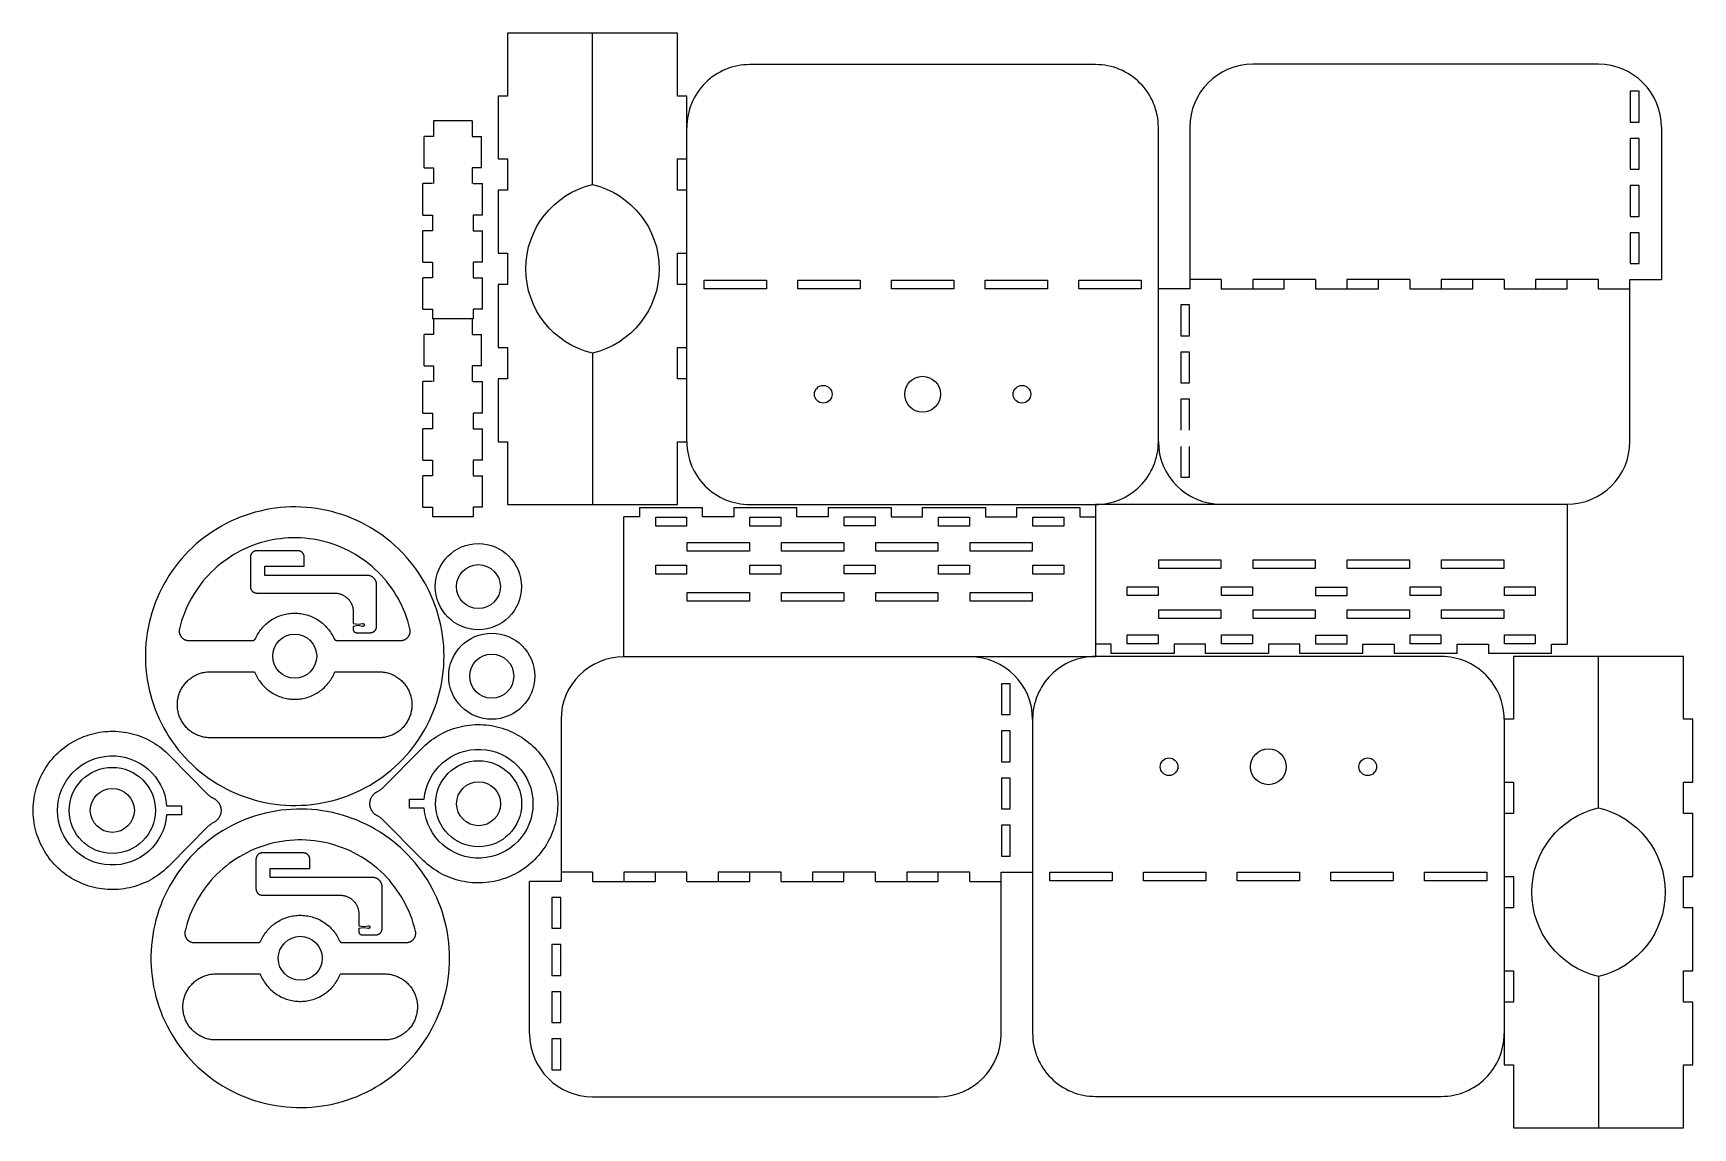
# Model space of a CAD drawing. Header units: millimetres. Extents: x 109 to 637, y -117 to 231.
import ezdxf

# ---------------------------------------------------------------- set-up
doc = ezdxf.new("R2010")
doc.units = ezdxf.units.MM
doc.header["$MEASUREMENT"] = 0
doc.layers.add('Default', color=18, linetype='Continuous', true_color=0x000000)

msp = doc.modelspace()

# ---------------------------------------------------------------- linework, layer by layer
for p, q in [((606.78, 221.44), (496.78, 221.44)), ((619.68, 212.84), (616.88, 212.84)), ((616.88, 212.84), (616.88, 203.04)), ((619.68, 203.04), (619.68, 212.84)), ((236.19, 203.46), (236.19, 198.46)), ((248.49, 203.46), (236.19, 203.46)), ((248.49, 203.46), (248.49, 198.46)), ((476.78, 201.44), (476.78, 149.94)), ((616.88, 203.04), (619.68, 203.04)), ((626.78, 201.44), (626.78, 152.94)), ((233.19, 188.46), (233.19, 198.46)), ((236.19, 198.46), (233.19, 198.46)), ((248.49, 198.46), (251.49, 198.46)), ((251.49, 188.46), (251.49, 198.46)), ((619.68, 197.84), (616.88, 197.84)), ((616.88, 197.84), (616.88, 188.04)), ((619.68, 188.04), (619.68, 197.84)), ((233.19, 188.46), (236.19, 188.46)), ((236.19, 188.46), (236.19, 183.46)), ((251.49, 188.46), (248.49, 188.46)), ((248.49, 188.46), (248.49, 183.46)), ((616.88, 188.04), (619.68, 188.04)), ((232.84, 173.46), (232.84, 183.46)), ((235.84, 183.46), (232.84, 183.46)), ((248.84, 183.46), (251.84, 183.46)), ((251.84, 173.46), (251.84, 183.46)), ((619.68, 182.84), (616.88, 182.84)), ((616.88, 182.84), (616.88, 173.04)), ((619.68, 173.04), (619.68, 182.84)), ((232.84, 173.46), (235.84, 173.46)), ((235.84, 173.46), (235.84, 168.46)), ((251.84, 173.46), (248.84, 173.46)), ((248.84, 173.46), (248.84, 168.46)), ((616.88, 173.04), (619.68, 173.04)), ((232.84, 158.46), (232.84, 168.46)), ((235.84, 168.46), (232.84, 168.46)), ((248.84, 168.46), (251.84, 168.46)), ((251.84, 158.46), (251.84, 168.46)), ((619.68, 167.84), (616.88, 167.84)), ((616.88, 167.84), (616.88, 158.04)), ((619.68, 158.04), (619.68, 167.84)), ((232.84, 158.46), (235.84, 158.46)), ((235.84, 158.46), (235.84, 153.46)), ((251.84, 158.46), (248.84, 158.46)), ((248.84, 158.46), (248.84, 153.46)), ((232.84, 143.46), (232.84, 153.46)), ((235.84, 153.46), (232.84, 153.46)), ((248.84, 153.46), (251.84, 153.46)), ((251.84, 143.46), (251.84, 153.46)), ((616.88, 158.04), (619.68, 158.04)), ((476.78, 149.94), (466.78, 149.94)), ((486.78, 152.94), (476.78, 152.94)), ((486.78, 152.94), (486.78, 149.94)), ((486.78, 149.94), (506.78, 149.94)), ((516.78, 152.94), (496.78, 152.94)), ((496.78, 152.94), (496.78, 149.94)), ((506.78, 149.94), (506.78, 152.94)), ((516.78, 152.94), (516.78, 149.94)), ((516.78, 149.94), (536.78, 149.94)), ((546.78, 152.94), (526.78, 152.94)), ((526.78, 152.94), (526.78, 149.94)), ((536.78, 149.94), (536.78, 152.94)), ((546.78, 152.94), (546.78, 149.94)), ((546.78, 149.94), (566.78, 149.94)), ((576.78, 152.94), (556.78, 152.94)), ((556.78, 152.94), (556.78, 149.94)), ((566.78, 149.94), (566.78, 152.94)), ((576.78, 152.94), (576.78, 149.94)), ((576.78, 149.94), (596.78, 149.94)), ((606.78, 152.94), (586.78, 152.94)), ((586.78, 152.94), (586.78, 149.94)), ((596.78, 149.94), (596.78, 152.94)), ((606.78, 149.94), (606.78, 152.94)), ((606.78, 149.94), (616.78, 149.94)), ((616.78, 101.44), (616.78, 152.94)), ((616.78, 152.94), (626.78, 152.94)), ((232.84, 143.46), (235.84, 143.46)), ((235.84, 143.46), (235.84, 140.46)), ((251.84, 143.46), (248.84, 143.46)), ((248.84, 143.46), (248.84, 140.46)), ((476.68, 144.84), (473.88, 144.84)), ((473.88, 144.84), (473.88, 135.04)), ((476.68, 135.04), (476.68, 144.84)), ((248.84, 140.46), (235.84, 140.46)), ((236.19, 140.46), (236.19, 135.46)), ((248.49, 140.46), (236.19, 140.46)), ((248.49, 140.46), (248.49, 135.46)), ((233.19, 125.46), (233.19, 135.46)), ((236.19, 135.46), (233.19, 135.46)), ((248.49, 135.46), (251.49, 135.46)), ((251.49, 125.46), (251.49, 135.46)), ((473.88, 135.04), (476.68, 135.04)), ((476.68, 129.84), (473.88, 129.84)), ((473.88, 129.84), (473.88, 120.04)), ((476.68, 120.04), (476.68, 129.84)), ((233.19, 125.46), (236.19, 125.46)), ((236.19, 125.46), (236.19, 120.46)), ((251.49, 125.46), (248.49, 125.46)), ((248.49, 125.46), (248.49, 120.46)), ((232.84, 110.46), (232.84, 120.46)), ((235.84, 120.46), (232.84, 120.46)), ((248.84, 120.46), (251.84, 120.46)), ((251.84, 110.46), (251.84, 120.46)), ((473.88, 120.04), (476.68, 120.04)), ((476.68, 114.84), (473.88, 114.84)), ((473.88, 114.84), (473.88, 105.04)), ((476.68, 105.04), (476.68, 114.84)), ((232.84, 110.46), (235.84, 110.46)), ((235.84, 110.46), (235.84, 105.46)), ((251.84, 110.46), (248.84, 110.46)), ((248.84, 110.46), (248.84, 105.46)), ((232.84, 95.46), (232.84, 105.46)), ((235.84, 105.46), (232.84, 105.46)), ((248.84, 105.46), (251.84, 105.46)), ((251.84, 95.46), (251.84, 105.46)), ((232.84, 95.46), (235.84, 95.46)), ((235.84, 95.46), (235.84, 90.46)), ((251.84, 95.46), (248.84, 95.46)), ((248.84, 95.46), (248.84, 90.46)), ((473.88, 99.84), (473.88, 90.04)), ((476.68, 90.04), (476.68, 99.84)), ((232.84, 80.46), (232.84, 90.46)), ((235.84, 90.46), (232.84, 90.46)), ((248.84, 90.46), (251.84, 90.46)), ((251.84, 80.46), (251.84, 90.46)), ((473.88, 90.04), (476.68, 90.04)), ((232.84, 80.46), (235.84, 80.46)), ((235.84, 80.46), (235.84, 77.46)), ((251.84, 80.46), (248.84, 80.46)), ((248.84, 80.46), (248.84, 77.46)), ((301.78, 80.39), (321.78, 80.39)), ((301.78, 80.39), (301.78, 77.39)), ((321.78, 77.39), (321.78, 80.39)), ((331.78, 80.39), (351.78, 80.39)), ((331.78, 80.39), (331.78, 77.39)), ((351.78, 77.39), (351.78, 80.39)), ((361.78, 80.39), (381.78, 80.39)), ((361.78, 80.39), (361.78, 77.39)), ((381.78, 80.39), (381.78, 77.39)), ((391.78, 80.39), (411.78, 80.39)), ((391.78, 77.39), (391.78, 80.39)), ((411.78, 80.39), (411.78, 77.39)), ((421.78, 80.39), (441.78, 80.39)), ((421.78, 77.39), (421.78, 80.39)), ((441.78, 80.39), (441.78, 77.39)), ((446.78, 81.44), (446.78, 32.89)), ((446.78, 81.44), (596.78, 81.44)), ((596.78, 81.44), (596.78, 36.94)), ((248.84, 77.46), (235.84, 77.46)), ((296.78, 32.89), (296.78, 77.39)), ((301.78, 77.39), (296.78, 77.39)), ((306.88, 74.49), (306.88, 77.29)), ((306.88, 77.29), (316.68, 77.29)), ((316.68, 74.49), (306.88, 74.49)), ((316.68, 77.29), (316.68, 74.49)), ((331.78, 77.39), (321.78, 77.39)), ((336.88, 74.49), (336.88, 77.29)), ((336.88, 77.29), (346.68, 77.29)), ((346.68, 74.49), (336.88, 74.49)), ((346.68, 77.29), (346.68, 74.49)), ((361.78, 77.39), (351.78, 77.39)), ((366.88, 74.59), (366.88, 77.39)), ((366.88, 77.39), (376.68, 77.39)), ((376.68, 74.59), (366.88, 74.59)), ((376.68, 77.39), (376.68, 74.59)), ((381.78, 77.39), (391.78, 77.39)), ((396.88, 74.49), (396.88, 77.29)), ((396.88, 77.29), (406.68, 77.29)), ((406.68, 74.49), (396.88, 74.49)), ((406.68, 77.29), (406.68, 74.49)), ((411.78, 77.39), (421.78, 77.39)), ((426.88, 74.49), (426.88, 77.29)), ((426.88, 77.29), (436.68, 77.29)), ((436.68, 74.49), (426.88, 74.49)), ((436.68, 77.29), (436.68, 74.49)), ((441.78, 77.39), (446.78, 77.39)), ((316.88, 66.49), (316.88, 69.29)), ((316.88, 69.29), (336.68, 69.29)), ((336.68, 69.29), (336.68, 66.49)), ((346.88, 66.49), (346.88, 69.29)), ((346.88, 69.29), (366.68, 69.29)), ((366.68, 69.29), (366.68, 66.49)), ((376.88, 66.49), (376.88, 69.29)), ((376.88, 69.29), (396.68, 69.29)), ((396.68, 69.29), (396.68, 66.49)), ((406.88, 66.49), (406.88, 69.29)), ((406.88, 69.29), (426.68, 69.29)), ((426.68, 69.29), (426.68, 66.49)), ((336.68, 66.49), (316.88, 66.49)), ((366.68, 66.49), (346.88, 66.49)), ((396.68, 66.49), (376.88, 66.49)), ((426.68, 66.49), (406.88, 66.49)), ((466.88, 60.94), (466.88, 63.74)), ((466.88, 63.74), (486.68, 63.74)), ((486.68, 63.74), (486.68, 60.94)), ((496.88, 60.94), (496.88, 63.74)), ((496.88, 63.74), (516.68, 63.74)), ((516.68, 63.74), (516.68, 60.94)), ((526.88, 60.94), (526.88, 63.74)), ((526.88, 63.74), (546.68, 63.74)), ((546.68, 63.74), (546.68, 60.94)), ((556.88, 60.94), (556.88, 63.74)), ((556.88, 63.74), (576.68, 63.74)), ((576.68, 63.74), (576.68, 60.94)), ((306.88, 59.19), (306.88, 61.99)), ((306.88, 61.99), (316.68, 61.99)), ((316.68, 59.19), (306.88, 59.19)), ((316.68, 61.99), (316.68, 59.19)), ((336.88, 59.19), (336.88, 61.99)), ((336.88, 61.99), (346.68, 61.99)), ((346.68, 59.19), (336.88, 59.19)), ((346.68, 61.99), (346.68, 59.19)), ((366.88, 59.29), (366.88, 62.09)), ((366.88, 62.09), (376.68, 62.09)), ((376.68, 59.29), (366.88, 59.29)), ((376.68, 62.09), (376.68, 59.29)), ((396.88, 59.19), (396.88, 61.99)), ((396.88, 61.99), (406.68, 61.99)), ((406.68, 59.19), (396.88, 59.19)), ((406.68, 61.99), (406.68, 59.19)), ((426.88, 59.19), (426.88, 61.99)), ((426.88, 61.99), (436.68, 61.99)), ((436.68, 59.19), (426.88, 59.19)), ((436.68, 61.99), (436.68, 59.19)), ((486.68, 60.94), (466.88, 60.94)), ((516.68, 60.94), (496.88, 60.94)), ((546.68, 60.94), (526.88, 60.94)), ((576.68, 60.94), (556.88, 60.94)), ((316.88, 50.59), (316.88, 53.39)), ((316.88, 53.39), (336.68, 53.39)), ((336.68, 53.39), (336.68, 50.59)), ((346.88, 50.59), (346.88, 53.39)), ((346.88, 53.39), (366.68, 53.39)), ((366.68, 53.39), (366.68, 50.59)), ((376.88, 50.59), (376.88, 53.39)), ((376.88, 53.39), (396.68, 53.39)), ((396.68, 53.39), (396.68, 50.59)), ((406.88, 50.59), (406.88, 53.39)), ((406.88, 53.39), (426.68, 53.39)), ((426.68, 53.39), (426.68, 50.59)), ((456.88, 52.34), (456.88, 55.14)), ((456.88, 55.14), (466.68, 55.14)), ((466.68, 55.14), (466.68, 52.34)), ((486.88, 52.34), (486.88, 55.14)), ((486.88, 55.14), (496.68, 55.14)), ((496.68, 55.14), (496.68, 52.34)), ((516.88, 52.24), (516.88, 55.04)), ((516.88, 55.04), (526.68, 55.04)), ((526.68, 55.04), (526.68, 52.24)), ((546.88, 52.34), (546.88, 55.14)), ((546.88, 55.14), (556.68, 55.14)), ((556.68, 55.14), (556.68, 52.34)), ((576.88, 52.34), (576.88, 55.14)), ((576.88, 55.14), (586.68, 55.14)), ((586.68, 55.14), (586.68, 52.34)), ((336.68, 50.59), (316.88, 50.59)), ((366.68, 50.59), (346.88, 50.59)), ((396.68, 50.59), (376.88, 50.59)), ((426.68, 50.59), (406.88, 50.59)), ((466.68, 52.34), (456.88, 52.34)), ((466.88, 45.04), (466.88, 47.84)), ((466.88, 47.84), (486.68, 47.84)), ((486.68, 47.84), (486.68, 45.04)), ((496.68, 52.34), (486.88, 52.34)), ((496.88, 45.04), (496.88, 47.84)), ((496.88, 47.84), (516.68, 47.84)), ((516.68, 47.84), (516.68, 45.04)), ((526.68, 52.24), (516.88, 52.24)), ((526.88, 45.04), (526.88, 47.84)), ((526.88, 47.84), (546.68, 47.84)), ((546.68, 47.84), (546.68, 45.04)), ((556.68, 52.34), (546.88, 52.34)), ((556.88, 45.04), (556.88, 47.84)), ((556.88, 47.84), (576.68, 47.84)), ((576.68, 47.84), (576.68, 45.04)), ((586.68, 52.34), (576.88, 52.34)), ((486.68, 45.04), (466.88, 45.04)), ((516.68, 45.04), (496.88, 45.04)), ((546.68, 45.04), (526.88, 45.04)), ((576.68, 45.04), (556.88, 45.04)), ((456.88, 37.04), (456.88, 39.84)), ((456.88, 39.84), (466.68, 39.84)), ((466.68, 37.04), (456.88, 37.04)), ((466.68, 39.84), (466.68, 37.04)), ((486.88, 37.04), (486.88, 39.84)), ((486.88, 39.84), (496.68, 39.84)), ((496.68, 37.04), (486.88, 37.04)), ((496.68, 39.84), (496.68, 37.04)), ((516.88, 36.94), (516.88, 39.74)), ((516.88, 39.74), (526.68, 39.74)), ((526.68, 39.74), (526.68, 36.94)), ((546.88, 37.04), (546.88, 39.84)), ((546.88, 39.84), (556.68, 39.84)), ((556.68, 37.04), (546.88, 37.04)), ((556.68, 39.84), (556.68, 37.04)), ((576.88, 37.04), (576.88, 39.84)), ((576.88, 39.84), (586.68, 39.84)), ((586.68, 37.04), (576.88, 37.04)), ((586.68, 39.84), (586.68, 37.04)), ((446.78, 32.89), (296.78, 32.89)), ((451.78, 36.94), (446.78, 36.94)), ((451.78, 33.94), (451.78, 36.94)), ((471.78, 33.94), (451.78, 33.94)), ((481.78, 36.94), (471.78, 36.94)), ((471.78, 36.94), (471.78, 33.94)), ((481.78, 33.94), (481.78, 36.94)), ((501.78, 33.94), (481.78, 33.94)), ((511.78, 36.94), (501.78, 36.94)), ((501.78, 36.94), (501.78, 33.94)), ((511.78, 33.94), (511.78, 36.94)), ((531.78, 33.94), (511.78, 33.94)), ((526.68, 36.94), (516.88, 36.94)), ((531.78, 33.94), (531.78, 36.94)), ((531.78, 36.94), (541.78, 36.94)), ((541.78, 36.94), (541.78, 33.94)), ((561.78, 33.94), (541.78, 33.94)), ((561.78, 33.94), (561.78, 36.94)), ((561.78, 36.94), (571.78, 36.94)), ((571.78, 36.94), (571.78, 33.94)), ((591.78, 33.94), (571.78, 33.94)), ((591.78, 33.94), (591.78, 36.94)), ((591.78, 36.94), (596.78, 36.94)), ((419.68, 24.29), (416.88, 24.29)), ((416.88, 24.29), (416.88, 14.49)), ((419.68, 14.49), (419.68, 24.29)), ((276.78, 12.89), (276.78, -38.61)), ((416.88, 14.49), (419.68, 14.49)), ((419.68, 9.29), (416.88, 9.29)), ((416.88, 9.29), (416.88, -0.51)), ((419.68, -0.51), (419.68, 9.29)), ((416.88, -0.51), (419.68, -0.51)), ((419.68, -5.71), (416.88, -5.71)), ((416.88, -5.71), (416.88, -15.51)), ((419.68, -15.51), (419.68, -5.71)), ((416.88, -15.51), (419.68, -15.51)), ((419.68, -20.71), (416.88, -20.71)), ((416.88, -20.71), (416.88, -30.51)), ((419.68, -30.51), (419.68, -20.71)), ((416.88, -30.51), (419.68, -30.51)), ((286.78, -35.61), (276.78, -35.61)), ((286.78, -35.61), (286.78, -38.61)), ((316.78, -35.61), (296.78, -35.61)), ((296.78, -35.61), (296.78, -38.61)), ((306.78, -38.61), (306.78, -35.61)), ((316.78, -38.61), (316.78, -35.61)), ((346.78, -35.61), (326.78, -35.61)), ((326.78, -35.61), (326.78, -38.61)), ((336.78, -38.61), (336.78, -35.61)), ((346.78, -38.61), (346.78, -35.61)), ((376.78, -35.61), (356.78, -35.61)), ((356.78, -35.61), (356.78, -38.61)), ((366.78, -38.61), (366.78, -35.61)), ((376.78, -38.61), (376.78, -35.61)), ((406.78, -35.61), (386.78, -35.61)), ((386.78, -35.61), (386.78, -38.61)), ((396.78, -38.61), (396.78, -35.61)), ((406.78, -38.61), (406.78, -35.61)), ((416.78, -35.61), (426.78, -35.61)), ((416.78, -87.11), (416.78, -35.61)), ((266.78, -87.11), (266.78, -38.61)), ((276.78, -38.61), (266.78, -38.61)), ((286.78, -38.61), (306.78, -38.61)), ((316.78, -38.61), (336.78, -38.61)), ((346.78, -38.61), (366.78, -38.61)), ((376.78, -38.61), (396.78, -38.61)), ((406.78, -38.61), (416.78, -38.61)), ((276.68, -43.71), (273.88, -43.71)), ((273.88, -43.71), (273.88, -53.51)), ((276.68, -53.51), (276.68, -43.71)), ((273.88, -53.51), (276.68, -53.51)), ((276.68, -58.71), (273.88, -58.71)), ((273.88, -58.71), (273.88, -68.51)), ((276.68, -68.51), (276.68, -58.71)), ((273.88, -68.51), (276.68, -68.51)), ((276.68, -73.71), (273.88, -73.71)), ((273.88, -73.71), (273.88, -83.51)), ((276.68, -83.51), (276.68, -73.71)), ((273.88, -83.51), (276.68, -83.51)), ((276.68, -88.71), (273.88, -88.71)), ((273.88, -88.71), (273.88, -98.51)), ((276.68, -98.51), (276.68, -88.71)), ((273.88, -98.51), (276.68, -98.51)), ((286.78, -107.11), (396.78, -107.11))]:
    msp.add_line(p, q)
for points in [[(313.78, 231.34), (259.78, 231.34), (259.78, 211.34), (256.78, 211.34), (256.78, 191.34), (259.78, 191.34), (259.78, 181.34), (256.78, 181.34), (256.78, 161.34), (259.78, 161.34), (259.78, 151.34), (256.78, 151.34), (256.78, 131.34), (259.78, 131.34), (259.78, 121.34), (256.78, 121.34), (256.78, 101.34), (259.78, 101.34), (259.78, 81.34), (313.78, 81.34)], [(316.78, 101.34), (316.78, 211.34), (313.78, 211.34), (313.78, 231.34)], [(316.78, 181.34), (313.78, 181.34), (313.78, 191.34), (316.78, 191.34)], [(316.78, 151.34), (313.78, 151.34), (313.78, 161.34), (316.78, 161.34)], [(316.78, 121.34), (313.78, 121.34), (313.78, 131.34), (316.78, 131.34)], [(313.78, 81.34), (313.78, 101.34), (316.78, 101.34)], [(579.78, 32.99), (579.78, 12.99), (576.78, 12.99)], [(579.78, -117.01), (633.78, -117.01), (633.78, -97.01), (636.78, -97.01), (636.78, -77.01), (633.78, -77.01), (633.78, -67.01), (636.78, -67.01), (636.78, -47.01), (633.78, -47.01), (633.78, -37.01), (636.78, -37.01), (636.78, -17.01), (633.78, -17.01), (633.78, -7.01), (636.78, -7.01), (636.78, 12.99), (633.78, 12.99), (633.78, 32.99), (579.78, 32.99)], [(576.78, 12.99), (576.78, -97.01), (579.78, -97.01), (579.78, -117.01)], [(576.78, -7.01), (579.78, -7.01), (579.78, -17.01), (576.78, -17.01)], [(576.78, -37.01), (579.78, -37.01), (579.78, -47.01), (576.78, -47.01)], [(576.78, -67.01), (579.78, -67.01), (579.78, -77.01), (576.78, -77.01)]]:
    msp.add_lwpolyline(points)
for points in [[(286.78, 129.49, -0.789639), (286.78, 183.19), (286.78, 231.34)], [(316.78, 101.34, 0.414214), (336.78, 81.34), (446.78, 81.34, 0.414214), (466.78, 101.34), (466.78, 201.34, 0.414214), (446.78, 221.34), (336.78, 221.34, 0.414214), (316.78, 201.34)], [(286.78, 183.19, -0.789639), (286.78, 129.49), (286.78, 81.34)], [(576.78, 12.99, 0.414214), (556.78, 32.99), (446.78, 32.99, 0.414214), (426.78, 12.99), (426.78, -87.01, 0.414214), (446.78, -107.01), (556.78, -107.01, 0.414214), (576.78, -87.01)], [(606.78, -68.86, -0.789639), (606.78, -15.16), (606.78, 32.99)], [(606.78, -15.16, -0.789639), (606.78, -68.86), (606.78, -117.01)]]:
    msp.add_lwpolyline(points, format="xyb")
for points in [[(342.08, 149.94), (322.28, 149.94), (322.28, 152.74), (342.08, 152.74)], [(371.88, 149.94), (352.08, 149.94), (352.08, 152.74), (371.88, 152.74)], [(401.68, 149.94), (381.88, 149.94), (381.88, 152.74), (401.68, 152.74)], [(431.48, 149.94), (411.68, 149.94), (411.68, 152.74), (431.48, 152.74)], [(461.28, 149.94), (441.48, 149.94), (441.48, 152.74), (461.28, 152.74)], [(432.28, -35.61), (452.08, -35.61), (452.08, -38.41), (432.28, -38.41)], [(462.08, -35.61), (481.88, -35.61), (481.88, -38.41), (462.08, -38.41)], [(491.88, -35.61), (511.68, -35.61), (511.68, -38.41), (491.88, -38.41)], [(521.68, -35.61), (541.48, -35.61), (541.48, -38.41), (521.68, -38.41)], [(551.48, -35.61), (571.28, -35.61), (571.28, -38.41), (551.48, -38.41)]]:
    msp.add_lwpolyline(points, close=True)
for centre, radius in [((391.78, 116.44), 5.7), ((360.18, 116.44), 2.8), ((423.38, 116.44), 2.8), ((470.18, -2.11), 2.8), ((501.78, -2.11), 5.7), ((533.38, -2.11), 2.8)]:
    msp.add_circle(centre, radius)
for centre, start, end in [((496.78, 201.44), 90, 180), ((606.78, 201.44), 0, 90), ((486.78, 101.44), 180, 270), ((596.78, 101.44), 270, 0), ((296.78, 12.89), 90, 180), ((406.78, 12.89), 0, 90), ((286.78, -87.11), 180, 270), ((396.78, -87.11), 270, 0)]:
    msp.add_arc(centre, 20, start, end)
at = {"layer": 'Default'}
for p, q in [((181.03, 79.28), (179.44, 78.87)), ((182.64, 79.64), (181.03, 79.28)), ((184.26, 79.93), (182.64, 79.64)), ((185.89, 80.18), (184.26, 79.93)), ((187.53, 80.36), (185.89, 80.18)), ((189.18, 80.49), (187.53, 80.36)), ((190.82, 80.56), (189.18, 80.49)), ((192.47, 80.58), (190.82, 80.56)), ((194.12, 80.53), (192.47, 80.58)), ((195.77, 80.43), (194.12, 80.53)), ((197.41, 80.28), (195.77, 80.43)), ((199.04, 80.06), (197.41, 80.28)), ((200.67, 79.79), (199.04, 80.06)), ((202.29, 79.46), (200.67, 79.79)), ((203.89, 79.08), (202.29, 79.46)), ((168.79, 74.49), (167.36, 73.65)), ((170.24, 75.27), (168.79, 74.49)), ((171.72, 76), (170.24, 75.27)), ((173.22, 76.68), (171.72, 76)), ((174.74, 77.31), (173.22, 76.68)), ((176.29, 77.88), (174.74, 77.31)), ((177.85, 78.4), (176.29, 77.88)), ((179.44, 78.87), (177.85, 78.4)), ((205.48, 78.64), (203.89, 79.08)), ((207.05, 78.15), (205.48, 78.64)), ((208.61, 77.6), (207.05, 78.15)), ((210.14, 77), (208.61, 77.6)), ((211.66, 76.35), (210.14, 77)), ((213.15, 75.64), (211.66, 76.35)), ((214.61, 74.88), (213.15, 75.64)), ((216.05, 74.08), (214.61, 74.88)), ((217.46, 73.22), (216.05, 74.08)), ((160.73, 68.78), (159.51, 67.67)), ((161.99, 69.85), (160.73, 68.78)), ((163.28, 70.87), (161.99, 69.85)), ((164.61, 71.84), (163.28, 70.87)), ((165.97, 72.77), (164.61, 71.84)), ((167.36, 73.65), (165.97, 72.77)), ((179.85, 68.71), (178.62, 68.27)), ((181.1, 69.11), (179.85, 68.71)), ((182.35, 69.47), (181.1, 69.11)), ((183.62, 69.79), (182.35, 69.47)), ((184.9, 70.06), (183.62, 69.79)), ((186.19, 70.29), (184.9, 70.06)), ((187.49, 70.47), (186.19, 70.29)), ((188.79, 70.6), (187.49, 70.47)), ((190.1, 70.69), (188.79, 70.6)), ((191.41, 70.74), (190.1, 70.69)), ((192.71, 70.74), (191.41, 70.74)), ((194.02, 70.69), (192.71, 70.74)), ((195.33, 70.6), (194.02, 70.69)), ((196.63, 70.47), (195.33, 70.6)), ((197.93, 70.29), (196.63, 70.47)), ((199.22, 70.06), (197.93, 70.29)), ((200.5, 69.79), (199.22, 70.06)), ((201.77, 69.47), (200.5, 69.79)), ((203.03, 69.11), (201.77, 69.47)), ((204.27, 68.71), (203.03, 69.11)), ((205.5, 68.27), (204.27, 68.71)), ((218.83, 72.31), (217.46, 73.22)), ((220.18, 71.36), (218.83, 72.31)), ((221.49, 70.36), (220.18, 71.36)), ((222.77, 69.32), (221.49, 70.36)), ((224.01, 68.23), (222.77, 69.32)), ((156.09, 64.1), (155.03, 62.83)), ((157.19, 65.33), (156.09, 64.1)), ((158.33, 66.52), (157.19, 65.33)), ((159.51, 67.67), (158.33, 66.52)), ((170.54, 63.99), (169.48, 63.23)), ((171.63, 64.72), (170.54, 63.99)), ((172.74, 65.41), (171.63, 64.72)), ((173.87, 66.06), (172.74, 65.41)), ((175.03, 66.68), (173.87, 66.06)), ((176.21, 67.25), (175.03, 66.68)), ((177.4, 67.78), (176.21, 67.25)), ((178.62, 68.27), (177.4, 67.78)), ((206.72, 67.78), (205.5, 68.27)), ((207.91, 67.25), (206.72, 67.78)), ((209.09, 66.68), (207.91, 67.25)), ((210.25, 66.06), (209.09, 66.68)), ((211.38, 65.41), (210.25, 66.06)), ((212.49, 64.72), (211.38, 65.41)), ((213.58, 63.99), (212.49, 64.72)), ((214.64, 63.23), (213.58, 63.99)), ((225.21, 67.1), (224.01, 68.23)), ((226.37, 65.93), (225.21, 67.1)), ((227.49, 64.72), (226.37, 65.93)), ((228.57, 63.47), (227.49, 64.72)), ((229.6, 62.19), (228.57, 63.47)), ((152.14, 58.82), (151.27, 57.42)), ((153.06, 60.19), (152.14, 58.82)), ((154.02, 61.53), (153.06, 60.19)), ((155.03, 62.83), (154.02, 61.53)), ((164.61, 58.87), (163.73, 57.9)), ((165.52, 59.81), (164.61, 58.87)), ((166.46, 60.71), (165.52, 59.81)), ((167.44, 61.58), (166.46, 60.71)), ((168.44, 62.42), (167.44, 61.58)), ((169.48, 63.23), (168.44, 62.42)), ((215.68, 62.42), (214.64, 63.23)), ((216.68, 61.58), (215.68, 62.42)), ((217.66, 60.71), (216.68, 61.58)), ((218.6, 59.81), (217.66, 60.71)), ((219.51, 58.87), (218.6, 59.81)), ((220.39, 57.9), (219.51, 58.87)), ((230.59, 60.86), (229.6, 62.19)), ((231.53, 59.51), (230.59, 60.86)), ((232.42, 58.13), (231.53, 59.51)), ((233.27, 56.71), (232.42, 58.13)), ((148.96, 53.05), (148.3, 51.54)), ((149.68, 54.53), (148.96, 53.05)), ((150.45, 55.99), (149.68, 54.53)), ((151.27, 57.42), (150.45, 55.99)), ((160.56, 53.73), (159.86, 52.63)), ((161.3, 54.82), (160.56, 53.73)), ((162.07, 55.87), (161.3, 54.82)), ((162.88, 56.9), (162.07, 55.87)), ((163.73, 57.9), (162.88, 56.9)), ((221.24, 56.9), (220.39, 57.9)), ((222.05, 55.87), (221.24, 56.9)), ((222.82, 54.82), (222.05, 55.87)), ((223.56, 53.73), (222.82, 54.82)), ((224.26, 52.63), (223.56, 53.73)), ((234.06, 55.27), (233.27, 56.71)), ((234.81, 53.79), (234.06, 55.27)), ((235.5, 52.3), (234.81, 53.79)), ((147.12, 48.46), (146.61, 46.89)), ((147.68, 50.01), (147.12, 48.46)), ((148.3, 51.54), (147.68, 50.01)), ((157.46, 47.98), (156.97, 46.77)), ((158, 49.17), (157.46, 47.98)), ((158.58, 50.34), (158, 49.17)), ((159.2, 51.5), (158.58, 50.34)), ((159.86, 52.63), (159.2, 51.5)), ((224.92, 51.5), (224.26, 52.63)), ((225.54, 50.34), (224.92, 51.5)), ((226.12, 49.17), (225.54, 50.34)), ((226.66, 47.98), (226.12, 49.17)), ((227.15, 46.77), (226.66, 47.98)), ((236.14, 50.78), (235.5, 52.3)), ((236.73, 49.24), (236.14, 50.78)), ((237.26, 47.68), (236.73, 49.24)), ((237.74, 46.1), (237.26, 47.68)), ((145.76, 43.71), (145.42, 42.09)), ((146.16, 45.31), (145.76, 43.71)), ((146.61, 46.89), (146.16, 45.31)), ((155.73, 43.04), (155.41, 41.77)), ((156.1, 44.3), (155.73, 43.04)), ((156.51, 45.54), (156.1, 44.3)), ((156.97, 46.77), (156.51, 45.54)), ((181.58, 41.9), (181.89, 42.26)), ((181.89, 42.26), (182.22, 42.61)), ((182.22, 42.61), (182.55, 42.94)), ((182.55, 42.94), (182.9, 43.27)), ((182.9, 43.27), (183.27, 43.58)), ((183.27, 43.58), (183.64, 43.88)), ((183.64, 43.88), (184.02, 44.17)), ((184.02, 44.17), (184.41, 44.44)), ((184.41, 44.44), (184.81, 44.7)), ((184.81, 44.7), (185.22, 44.95)), ((185.22, 44.95), (185.64, 45.18)), ((185.64, 45.18), (186.06, 45.39)), ((186.06, 45.39), (186.5, 45.6)), ((186.5, 45.6), (186.94, 45.78)), ((186.94, 45.78), (187.38, 45.95)), ((187.38, 45.95), (187.83, 46.11)), ((187.83, 46.11), (188.29, 46.25)), ((188.29, 46.25), (188.75, 46.37)), ((188.75, 46.37), (189.22, 46.48)), ((189.22, 46.48), (189.68, 46.57)), ((189.68, 46.57), (190.16, 46.64)), ((190.16, 46.64), (190.63, 46.7)), ((190.63, 46.7), (191.11, 46.74)), ((191.11, 46.74), (191.58, 46.77)), ((191.58, 46.77), (192.06, 46.78)), ((192.06, 46.78), (192.54, 46.77)), ((192.54, 46.77), (193.01, 46.74)), ((193.01, 46.74), (193.49, 46.7)), ((193.49, 46.7), (193.96, 46.64)), ((193.96, 46.64), (194.44, 46.57)), ((194.44, 46.57), (194.9, 46.48)), ((194.9, 46.48), (195.37, 46.37)), ((195.37, 46.37), (195.83, 46.25)), ((195.83, 46.25), (196.29, 46.11)), ((196.29, 46.11), (196.74, 45.95)), ((196.74, 45.95), (197.19, 45.78)), ((197.19, 45.78), (197.63, 45.6)), ((197.63, 45.6), (198.06, 45.39)), ((198.06, 45.39), (198.48, 45.18)), ((198.48, 45.18), (198.9, 44.95)), ((198.9, 44.95), (199.31, 44.7)), ((199.31, 44.7), (199.71, 44.44)), ((199.71, 44.44), (200.1, 44.17)), ((200.1, 44.17), (200.48, 43.88)), ((200.48, 43.88), (200.86, 43.58)), ((200.86, 43.58), (201.22, 43.27)), ((201.22, 43.27), (201.57, 42.94)), ((201.57, 42.94), (201.9, 42.61)), ((201.9, 42.61), (202.23, 42.26)), ((202.23, 42.26), (202.54, 41.9)), ((227.61, 45.54), (227.15, 46.77)), ((228.02, 44.3), (227.61, 45.54)), ((228.39, 43.04), (228.02, 44.3)), ((228.71, 41.77), (228.39, 43.04)), ((238.16, 44.51), (237.74, 46.1)), ((238.53, 42.9), (238.16, 44.51)), ((238.85, 41.28), (238.53, 42.9)), ((144.74, 37.2), (144.62, 35.55)), ((144.91, 38.84), (144.74, 37.2)), ((145.14, 40.47), (144.91, 38.84)), ((145.42, 42.09), (145.14, 40.47)), ((155.34, 41.36), (155.33, 41.26)), ((155.33, 41.26), (155.33, 41.15)), ((155.33, 41.15), (155.33, 41.05)), ((155.33, 41.05), (155.33, 40.94)), ((155.33, 40.94), (155.34, 40.84)), ((155.35, 41.46), (155.34, 41.36)), ((155.34, 40.84), (155.35, 40.74)), ((155.37, 41.57), (155.35, 41.46)), ((155.35, 40.74), (155.36, 40.63)), ((155.36, 40.63), (155.38, 40.53)), ((155.39, 41.67), (155.37, 41.57)), ((155.38, 40.53), (155.4, 40.43)), ((155.41, 41.77), (155.39, 41.67)), ((155.4, 40.43), (155.42, 40.33)), ((155.42, 40.33), (155.45, 40.23)), ((155.45, 40.23), (155.48, 40.13)), ((155.48, 40.13), (155.52, 40.03)), ((155.52, 40.03), (155.56, 39.93)), ((155.56, 39.93), (155.6, 39.84)), ((155.6, 39.84), (155.64, 39.74)), ((155.64, 39.74), (155.69, 39.65)), ((155.69, 39.65), (155.74, 39.56)), ((155.74, 39.56), (155.79, 39.47)), ((155.79, 39.47), (155.85, 39.39)), ((155.85, 39.39), (155.91, 39.3)), ((155.91, 39.3), (155.98, 39.22)), ((155.98, 39.22), (156.04, 39.14)), ((156.04, 39.14), (156.11, 39.06)), ((156.11, 39.06), (156.18, 38.98)), ((156.18, 38.98), (156.26, 38.91)), ((156.26, 38.91), (156.33, 38.84)), ((156.33, 38.84), (156.41, 38.77)), ((156.41, 38.77), (156.49, 38.71)), ((156.49, 38.71), (156.58, 38.64)), ((156.58, 38.64), (156.66, 38.59)), ((156.66, 38.59), (156.75, 38.53)), ((156.75, 38.53), (156.84, 38.48)), ((156.84, 38.48), (156.93, 38.43)), ((156.93, 38.43), (157.02, 38.38)), ((157.02, 38.38), (157.12, 38.33)), ((157.12, 38.33), (157.21, 38.29)), ((157.21, 38.29), (157.31, 38.26)), ((157.31, 38.26), (157.41, 38.22)), ((157.41, 38.22), (157.51, 38.19)), ((157.51, 38.19), (157.61, 38.17)), ((157.61, 38.17), (157.71, 38.14)), ((157.71, 38.14), (157.81, 38.12)), ((157.81, 38.12), (157.91, 38.11)), ((157.91, 38.11), (158.02, 38.09)), ((158.02, 38.09), (158.12, 38.09)), ((158.12, 38.09), (158.22, 38.08)), ((158.22, 38.08), (158.33, 38.08)), ((158.33, 38.08), (178.64, 38.08)), ((178.64, 38.08), (178.68, 38.08)), ((178.68, 38.08), (178.71, 38.08)), ((178.71, 38.08), (178.75, 38.08)), ((178.75, 38.08), (178.78, 38.09)), ((178.78, 38.09), (178.82, 38.09)), ((178.82, 38.09), (178.85, 38.1)), ((178.85, 38.1), (178.88, 38.11)), ((178.88, 38.11), (178.92, 38.12)), ((178.92, 38.12), (178.95, 38.13)), ((178.95, 38.13), (178.98, 38.14)), ((178.98, 38.14), (179.02, 38.15)), ((179.02, 38.15), (179.05, 38.16)), ((179.05, 38.16), (179.08, 38.18)), ((179.08, 38.18), (179.11, 38.2)), ((179.11, 38.2), (179.14, 38.21)), ((179.14, 38.21), (179.17, 38.23)), ((179.17, 38.23), (179.2, 38.25)), ((179.2, 38.25), (179.23, 38.27)), ((179.23, 38.27), (179.26, 38.29)), ((179.26, 38.29), (179.28, 38.31)), ((179.28, 38.31), (179.31, 38.33)), ((179.31, 38.33), (179.34, 38.36)), ((179.34, 38.36), (179.36, 38.38)), ((179.36, 38.38), (179.38, 38.41)), ((179.38, 38.41), (179.41, 38.43)), ((179.41, 38.43), (179.43, 38.46)), ((179.43, 38.46), (179.45, 38.49)), ((179.45, 38.49), (179.47, 38.52)), ((179.47, 38.52), (179.49, 38.55)), ((179.49, 38.55), (179.51, 38.58)), ((179.51, 38.58), (179.52, 38.61)), ((179.52, 38.61), (179.54, 38.64)), ((179.54, 38.64), (179.76, 39.1)), ((179.76, 39.1), (179.97, 39.53)), ((179.97, 39.53), (180.21, 39.95)), ((180.21, 39.95), (180.45, 40.35)), ((180.45, 40.35), (180.71, 40.75)), ((180.71, 40.75), (180.99, 41.15)), ((180.99, 41.15), (181.28, 41.53)), ((181.28, 41.53), (181.58, 41.9)), ((202.54, 41.9), (202.84, 41.53)), ((202.84, 41.53), (203.13, 41.15)), ((203.13, 41.15), (203.41, 40.75)), ((203.41, 40.75), (203.67, 40.35)), ((203.67, 40.35), (203.91, 39.95)), ((203.91, 39.95), (204.15, 39.53)), ((204.15, 39.53), (204.36, 39.1)), ((204.36, 39.1), (204.58, 38.64)), ((204.58, 38.64), (204.6, 38.61)), ((204.6, 38.61), (204.61, 38.58)), ((204.61, 38.58), (204.63, 38.55)), ((204.63, 38.55), (204.65, 38.52)), ((204.65, 38.52), (204.67, 38.49)), ((204.67, 38.49), (204.69, 38.46)), ((204.69, 38.46), (204.71, 38.43)), ((204.71, 38.43), (204.74, 38.41)), ((204.74, 38.41), (204.76, 38.38)), ((204.76, 38.38), (204.79, 38.36)), ((204.79, 38.36), (204.81, 38.33)), ((204.81, 38.33), (204.84, 38.31)), ((204.84, 38.31), (204.86, 38.29)), ((204.86, 38.29), (204.89, 38.27)), ((204.89, 38.27), (204.92, 38.25)), ((204.92, 38.25), (204.95, 38.23)), ((204.95, 38.23), (204.98, 38.21)), ((204.98, 38.21), (205.01, 38.2)), ((205.01, 38.2), (205.04, 38.18)), ((205.04, 38.18), (205.07, 38.16)), ((205.07, 38.16), (205.1, 38.15)), ((205.1, 38.15), (205.14, 38.14)), ((205.14, 38.14), (205.17, 38.13)), ((205.17, 38.13), (205.2, 38.12)), ((205.2, 38.12), (205.24, 38.11)), ((205.24, 38.11), (205.27, 38.1)), ((205.27, 38.1), (205.31, 38.09)), ((205.31, 38.09), (205.34, 38.09)), ((205.34, 38.09), (205.37, 38.08)), ((205.37, 38.08), (205.41, 38.08)), ((205.41, 38.08), (205.44, 38.08)), ((205.44, 38.08), (205.48, 38.08)), ((205.48, 38.08), (225.79, 38.08)), ((225.79, 38.08), (225.9, 38.08)), ((225.9, 38.08), (226, 38.09)), ((226, 38.09), (226.1, 38.09)), ((226.1, 38.09), (226.21, 38.11)), ((226.21, 38.11), (226.31, 38.12)), ((226.31, 38.12), (226.41, 38.14)), ((226.41, 38.14), (226.51, 38.17)), ((226.51, 38.17), (226.61, 38.19)), ((226.61, 38.19), (226.71, 38.22)), ((226.71, 38.22), (226.81, 38.26)), ((226.81, 38.26), (226.91, 38.29)), ((226.91, 38.29), (227.01, 38.33)), ((227.01, 38.33), (227.1, 38.38)), ((227.1, 38.38), (227.19, 38.43)), ((227.19, 38.43), (227.28, 38.48)), ((227.28, 38.48), (227.37, 38.53)), ((227.37, 38.53), (227.46, 38.59)), ((227.46, 38.59), (227.55, 38.64)), ((227.55, 38.64), (227.63, 38.71)), ((227.63, 38.71), (227.71, 38.77)), ((227.71, 38.77), (227.79, 38.84)), ((227.79, 38.84), (227.87, 38.91)), ((227.87, 38.91), (227.94, 38.98)), ((227.94, 38.98), (228.01, 39.06)), ((228.01, 39.06), (228.08, 39.14)), ((228.08, 39.14), (228.15, 39.22)), ((228.15, 39.22), (228.21, 39.3)), ((228.21, 39.3), (228.27, 39.39)), ((228.27, 39.39), (228.33, 39.47)), ((228.33, 39.47), (228.38, 39.56)), ((228.38, 39.56), (228.43, 39.65)), ((228.43, 39.65), (228.48, 39.74)), ((228.48, 39.74), (228.52, 39.84)), ((228.52, 39.84), (228.57, 39.93)), ((228.57, 39.93), (228.6, 40.03)), ((228.6, 40.03), (228.64, 40.13)), ((228.64, 40.13), (228.67, 40.23)), ((228.67, 40.23), (228.7, 40.33)), ((228.7, 40.33), (228.72, 40.43)), ((228.73, 41.67), (228.71, 41.77)), ((228.72, 40.43), (228.74, 40.53)), ((228.75, 41.57), (228.73, 41.67)), ((228.74, 40.53), (228.76, 40.63)), ((228.77, 41.46), (228.75, 41.57)), ((228.76, 40.63), (228.77, 40.74)), ((228.78, 41.36), (228.77, 41.46)), ((228.77, 40.74), (228.78, 40.84)), ((228.79, 41.26), (228.78, 41.36)), ((228.78, 40.84), (228.79, 40.94)), ((228.79, 41.15), (228.79, 41.26)), ((228.79, 41.05), (228.79, 41.15)), ((228.79, 40.94), (228.79, 41.05)), ((239.1, 39.65), (238.85, 41.28)), ((239.3, 38.02), (239.1, 39.65)), ((239.45, 36.37), (239.3, 38.02)), ((144.62, 35.55), (144.57, 33.9)), ((144.57, 33.9), (144.57, 32.25)), ((144.57, 32.25), (144.62, 30.61)), ((239.53, 34.73), (239.45, 36.37)), ((239.56, 33.08), (239.53, 34.73)), ((239.53, 31.43), (239.56, 33.08)), ((144.62, 30.61), (144.74, 28.96)), ((144.74, 28.96), (144.91, 27.32)), ((144.91, 27.32), (145.14, 25.69)), ((159.18, 26.21), (159.48, 26.42)), ((159.48, 26.42), (159.78, 26.61)), ((159.78, 26.61), (160.09, 26.79)), ((160.09, 26.79), (160.41, 26.96)), ((160.41, 26.96), (160.73, 27.12)), ((160.73, 27.12), (161.06, 27.27)), ((161.06, 27.27), (161.39, 27.41)), ((161.39, 27.41), (161.73, 27.53)), ((161.73, 27.53), (162.07, 27.65)), ((162.07, 27.65), (162.41, 27.75)), ((162.41, 27.75), (162.76, 27.84)), ((162.76, 27.84), (163.11, 27.92)), ((163.11, 27.92), (163.46, 27.99)), ((163.46, 27.99), (163.82, 28.04)), ((163.82, 28.04), (164.17, 28.08)), ((164.17, 28.08), (164.53, 28.11)), ((164.53, 28.11), (164.89, 28.13)), ((164.89, 28.13), (165.25, 28.14)), ((165.25, 28.14), (179.28, 28.14)), ((179.28, 28.14), (179.46, 27.7)), ((179.46, 27.7), (179.66, 27.26)), ((179.66, 27.26), (179.87, 26.83)), ((179.87, 26.83), (180.09, 26.41)), ((180.09, 26.41), (180.33, 26)), ((203.79, 26), (204.03, 26.41)), ((204.03, 26.41), (204.25, 26.83)), ((204.25, 26.83), (204.46, 27.26)), ((204.46, 27.26), (204.66, 27.7)), ((204.66, 27.7), (204.84, 28.14)), ((204.84, 28.14), (218.81, 28.14)), ((218.81, 28.14), (219.17, 28.13)), ((219.17, 28.13), (219.53, 28.11)), ((219.53, 28.11), (219.89, 28.08)), ((219.89, 28.08), (220.25, 28.04)), ((220.25, 28.04), (220.6, 27.99)), ((220.6, 27.99), (220.96, 27.92)), ((220.96, 27.92), (221.31, 27.84)), ((221.31, 27.84), (221.65, 27.75)), ((221.65, 27.75), (222, 27.65)), ((222, 27.65), (222.34, 27.53)), ((222.34, 27.53), (222.68, 27.41)), ((222.68, 27.41), (223.01, 27.27)), ((223.01, 27.27), (223.33, 27.12)), ((223.33, 27.12), (223.66, 26.96)), ((223.66, 26.96), (223.97, 26.79)), ((223.97, 26.79), (224.28, 26.61)), ((224.28, 26.61), (224.59, 26.42)), ((224.59, 26.42), (224.88, 26.21)), ((238.85, 24.88), (239.1, 26.5)), ((239.1, 26.5), (239.3, 28.14)), ((239.3, 28.14), (239.45, 29.78)), ((239.45, 29.78), (239.53, 31.43)), ((145.14, 25.69), (145.42, 24.06)), ((145.42, 24.06), (145.76, 22.45)), ((145.76, 22.45), (146.16, 20.85)), ((155.22, 20.8), (155.33, 21.14)), ((155.33, 21.14), (155.46, 21.48)), ((155.46, 21.48), (155.6, 21.81)), ((155.6, 21.81), (155.75, 22.14)), ((155.75, 22.14), (155.91, 22.46)), ((155.91, 22.46), (156.08, 22.77)), ((156.08, 22.77), (156.26, 23.08)), ((156.26, 23.08), (156.45, 23.39)), ((156.45, 23.39), (156.65, 23.68)), ((156.65, 23.68), (156.86, 23.97)), ((156.86, 23.97), (157.09, 24.26)), ((157.09, 24.26), (157.32, 24.53)), ((157.32, 24.53), (157.56, 24.8)), ((157.56, 24.8), (157.81, 25.06)), ((157.81, 25.06), (158.07, 25.31)), ((158.07, 25.31), (158.33, 25.55)), ((158.33, 25.55), (158.61, 25.78)), ((158.61, 25.78), (158.89, 26)), ((158.89, 26), (159.18, 26.21)), ((180.33, 26), (180.59, 25.6)), ((180.59, 25.6), (180.85, 25.2)), ((180.85, 25.2), (181.13, 24.81)), ((181.13, 24.81), (181.43, 24.44)), ((181.43, 24.44), (181.74, 24.07)), ((181.74, 24.07), (182.06, 23.72)), ((182.06, 23.72), (182.39, 23.38)), ((182.39, 23.38), (182.73, 23.05)), ((183.83, 22.13), (184.22, 21.85)), ((184.22, 21.85), (184.61, 21.58)), ((184.61, 21.58), (185.02, 21.33)), ((185.02, 21.33), (185.43, 21.09)), ((198.69, 21.09), (199.1, 21.33)), ((199.1, 21.33), (199.51, 21.58)), ((199.51, 21.58), (199.9, 21.85)), ((199.9, 21.85), (200.29, 22.13)), ((200.29, 22.13), (200.67, 22.42)), ((200.67, 22.42), (201.03, 22.73)), ((201.03, 22.73), (201.39, 23.05)), ((201.39, 23.05), (201.73, 23.38)), ((201.73, 23.38), (202.06, 23.72)), ((202.06, 23.72), (202.38, 24.07)), ((202.38, 24.07), (202.69, 24.44)), ((202.69, 24.44), (202.99, 24.81)), ((202.99, 24.81), (203.27, 25.2)), ((203.27, 25.2), (203.53, 25.6)), ((203.53, 25.6), (203.79, 26)), ((224.88, 26.21), (225.17, 26)), ((225.17, 26), (225.46, 25.78)), ((225.46, 25.78), (225.73, 25.55)), ((225.73, 25.55), (226, 25.31)), ((226, 25.31), (226.26, 25.06)), ((226.26, 25.06), (226.51, 24.8)), ((226.51, 24.8), (226.75, 24.53)), ((226.75, 24.53), (226.98, 24.26)), ((226.98, 24.26), (227.2, 23.97)), ((227.2, 23.97), (227.41, 23.68)), ((227.41, 23.68), (227.62, 23.39)), ((227.62, 23.39), (227.81, 23.08)), ((227.81, 23.08), (227.99, 22.77)), ((227.99, 22.77), (228.16, 22.46)), ((228.16, 22.46), (228.32, 22.14)), ((228.32, 22.14), (228.47, 21.81)), ((228.47, 21.81), (228.61, 21.48)), ((228.61, 21.48), (228.73, 21.14)), ((228.73, 21.14), (228.85, 20.8)), ((237.74, 20.06), (238.16, 21.65)), ((238.16, 21.65), (238.53, 23.26)), ((238.53, 23.26), (238.85, 24.88)), ((146.16, 20.85), (146.61, 19.27)), ((146.61, 19.27), (147.12, 17.7)), ((147.12, 17.7), (147.68, 16.15)), ((147.68, 16.15), (148.3, 14.62)), ((154.73, 17.97), (154.75, 18.33)), ((154.73, 17.62), (154.73, 17.97)), ((154.73, 17.26), (154.73, 17.62)), ((154.75, 16.9), (154.73, 17.26)), ((154.75, 18.33), (154.78, 18.69)), ((154.78, 16.54), (154.75, 16.9)), ((154.78, 18.69), (154.82, 19.05)), ((154.82, 16.18), (154.78, 16.54)), ((154.82, 19.05), (154.88, 19.4)), ((154.88, 15.83), (154.82, 16.18)), ((154.88, 19.4), (154.95, 19.76)), ((154.95, 19.76), (155.03, 20.11)), ((155.03, 20.11), (155.12, 20.45)), ((155.12, 20.45), (155.22, 20.8)), ((185.43, 21.09), (185.85, 20.87)), ((185.85, 20.87), (186.28, 20.66)), ((186.28, 20.66), (186.72, 20.46)), ((186.72, 20.46), (187.16, 20.29)), ((187.16, 20.29), (187.61, 20.12)), ((187.61, 20.12), (188.06, 19.98)), ((188.06, 19.98), (188.52, 19.84)), ((188.52, 19.84), (188.98, 19.73)), ((188.98, 19.73), (189.45, 19.63)), ((189.45, 19.63), (189.92, 19.55)), ((189.92, 19.55), (190.39, 19.48)), ((190.39, 19.48), (190.87, 19.43)), ((190.87, 19.43), (191.34, 19.4)), ((191.34, 19.4), (191.82, 19.38)), ((191.82, 19.38), (192.3, 19.38)), ((192.3, 19.38), (192.78, 19.4)), ((192.78, 19.4), (193.25, 19.43)), ((193.25, 19.43), (193.73, 19.48)), ((193.73, 19.48), (194.2, 19.55)), ((194.2, 19.55), (194.67, 19.63)), ((194.67, 19.63), (195.14, 19.73)), ((195.14, 19.73), (195.6, 19.84)), ((195.6, 19.84), (196.06, 19.98)), ((196.06, 19.98), (196.51, 20.12)), ((196.51, 20.12), (196.96, 20.29)), ((196.96, 20.29), (197.4, 20.46)), ((197.4, 20.46), (197.84, 20.66)), ((197.84, 20.66), (198.27, 20.87)), ((198.27, 20.87), (198.69, 21.09)), ((228.85, 20.8), (228.95, 20.45)), ((228.95, 20.45), (229.04, 20.11)), ((229.04, 20.11), (229.12, 19.76)), ((229.12, 19.76), (229.19, 19.4)), ((229.19, 19.4), (229.24, 19.05)), ((229.24, 16.18), (229.19, 15.83)), ((229.24, 19.05), (229.28, 18.69)), ((229.28, 16.54), (229.24, 16.18)), ((229.28, 18.69), (229.31, 18.33)), ((229.31, 16.9), (229.28, 16.54)), ((229.31, 18.33), (229.33, 17.97)), ((229.33, 17.26), (229.31, 16.9)), ((229.33, 17.97), (229.34, 17.62)), ((229.34, 17.62), (229.33, 17.26)), ((236.14, 15.38), (236.73, 16.92)), ((236.73, 16.92), (237.26, 18.48)), ((237.26, 18.48), (237.74, 20.06)), ((148.3, 14.62), (148.96, 13.11)), ((148.96, 13.11), (149.68, 11.62)), ((149.68, 11.62), (150.45, 10.17)), ((154.95, 15.47), (154.88, 15.83)), ((155.03, 15.12), (154.95, 15.47)), ((155.12, 14.78), (155.03, 15.12)), ((155.22, 14.43), (155.12, 14.78)), ((155.33, 14.09), (155.22, 14.43)), ((155.46, 13.75), (155.33, 14.09)), ((155.6, 13.42), (155.46, 13.75)), ((155.75, 13.1), (155.6, 13.42)), ((155.91, 12.77), (155.75, 13.1)), ((156.08, 12.46), (155.91, 12.77)), ((156.26, 12.15), (156.08, 12.46)), ((156.45, 11.84), (156.26, 12.15)), ((156.65, 11.55), (156.45, 11.84)), ((156.86, 11.26), (156.65, 11.55)), ((157.09, 10.97), (156.86, 11.26)), ((157.32, 10.7), (157.09, 10.97)), ((157.56, 10.43), (157.32, 10.7)), ((226.75, 10.7), (226.51, 10.43)), ((226.98, 10.97), (226.75, 10.7)), ((227.2, 11.26), (226.98, 10.97)), ((227.41, 11.55), (227.2, 11.26)), ((227.62, 11.84), (227.41, 11.55)), ((227.81, 12.15), (227.62, 11.84)), ((227.99, 12.46), (227.81, 12.15)), ((228.16, 12.77), (227.99, 12.46)), ((228.32, 13.1), (228.16, 12.77)), ((228.47, 13.42), (228.32, 13.1)), ((228.61, 13.75), (228.47, 13.42)), ((228.73, 14.09), (228.61, 13.75)), ((228.85, 14.43), (228.73, 14.09)), ((228.95, 14.78), (228.85, 14.43)), ((229.04, 15.12), (228.95, 14.78)), ((229.12, 15.47), (229.04, 15.12)), ((229.19, 15.83), (229.12, 15.47)), ((233.27, 9.45), (234.06, 10.89)), ((234.06, 10.89), (234.81, 12.36)), ((234.81, 12.36), (235.5, 13.86)), ((235.5, 13.86), (236.14, 15.38)), ((150.45, 10.17), (151.27, 8.74)), ((151.27, 8.74), (152.14, 7.34)), ((152.14, 7.34), (153.06, 5.97)), ((153.06, 5.97), (154.02, 4.63)), ((157.81, 10.17), (157.56, 10.43)), ((158.07, 9.92), (157.81, 10.17)), ((158.33, 9.68), (158.07, 9.92)), ((158.61, 9.45), (158.33, 9.68)), ((158.89, 9.23), (158.61, 9.45)), ((159.18, 9.02), (158.89, 9.23)), ((159.48, 8.81), (159.18, 9.02)), ((159.78, 8.62), (159.48, 8.81)), ((160.09, 8.44), (159.78, 8.62)), ((160.41, 8.27), (160.09, 8.44)), ((160.73, 8.11), (160.41, 8.27)), ((161.06, 7.96), (160.73, 8.11)), ((161.39, 7.82), (161.06, 7.96)), ((161.73, 7.7), (161.39, 7.82)), ((162.07, 7.58), (161.73, 7.7)), ((162.41, 7.48), (162.07, 7.58)), ((162.76, 7.39), (162.41, 7.48)), ((163.11, 7.31), (162.76, 7.39)), ((163.46, 7.24), (163.11, 7.31)), ((163.82, 7.19), (163.46, 7.24)), ((164.17, 7.15), (163.82, 7.19)), ((164.53, 7.12), (164.17, 7.15)), ((164.89, 7.1), (164.53, 7.12)), ((165.25, 7.09), (164.89, 7.1)), ((218.81, 7.09), (165.25, 7.09)), ((219.17, 7.1), (218.81, 7.09)), ((219.53, 7.12), (219.17, 7.1)), ((219.89, 7.15), (219.53, 7.12)), ((220.25, 7.19), (219.89, 7.15)), ((220.6, 7.24), (220.25, 7.19)), ((220.96, 7.31), (220.6, 7.24)), ((221.31, 7.39), (220.96, 7.31)), ((221.65, 7.48), (221.31, 7.39)), ((222, 7.58), (221.65, 7.48)), ((222.34, 7.7), (222, 7.58)), ((222.68, 7.82), (222.34, 7.7)), ((223.01, 7.96), (222.68, 7.82)), ((223.33, 8.11), (223.01, 7.96)), ((223.66, 8.27), (223.33, 8.11)), ((223.97, 8.44), (223.66, 8.27)), ((224.28, 8.62), (223.97, 8.44)), ((224.59, 8.81), (224.28, 8.62)), ((224.88, 9.02), (224.59, 8.81)), ((225.17, 9.23), (224.88, 9.02)), ((225.46, 9.45), (225.17, 9.23)), ((225.73, 9.68), (225.46, 9.45)), ((226, 9.92), (225.73, 9.68)), ((226.26, 10.17), (226, 9.92)), ((226.51, 10.43), (226.26, 10.17)), ((229.6, 3.97), (230.59, 5.29)), ((230.59, 5.29), (231.53, 6.65)), ((231.53, 6.65), (232.42, 8.03)), ((232.42, 8.03), (233.27, 9.45)), ((154.02, 4.63), (155.03, 3.32)), ((155.03, 3.32), (156.09, 2.06)), ((156.09, 2.06), (157.19, 0.83)), ((157.19, 0.83), (158.33, -0.36)), ((225.21, -0.94), (226.37, 0.23)), ((226.37, 0.23), (227.49, 1.44)), ((227.49, 1.44), (228.57, 2.69)), ((228.57, 2.69), (229.6, 3.97)), ((158.33, -0.36), (159.51, -1.51)), ((159.51, -1.51), (160.73, -2.62)), ((160.73, -2.62), (161.99, -3.69)), ((161.99, -3.69), (163.28, -4.71)), ((163.28, -4.71), (164.61, -5.69)), ((218.83, -6.16), (220.18, -5.2)), ((220.18, -5.2), (221.49, -4.2)), ((221.49, -4.2), (222.77, -3.16)), ((222.77, -3.16), (224.01, -2.07)), ((224.01, -2.07), (225.21, -0.94)), ((164.61, -5.69), (165.97, -6.62)), ((165.97, -6.62), (167.36, -7.5)), ((167.36, -7.5), (168.79, -8.33)), ((168.79, -8.33), (170.24, -9.11)), ((170.24, -9.11), (171.72, -9.84)), ((171.72, -9.84), (173.22, -10.52)), ((173.22, -10.52), (174.74, -11.15)), ((210.14, -10.85), (211.66, -10.19)), ((211.66, -10.19), (213.15, -9.48)), ((213.15, -9.48), (214.61, -8.73)), ((214.61, -8.73), (216.05, -7.92)), ((216.05, -7.92), (217.46, -7.06)), ((217.46, -7.06), (218.83, -6.16)), ((174.74, -11.15), (176.29, -11.73)), ((176.29, -11.73), (177.85, -12.25)), ((177.85, -12.25), (179.44, -12.71)), ((179.44, -12.71), (181.03, -13.12)), ((181.03, -13.12), (182.64, -13.48)), ((182.64, -13.48), (184.26, -13.78)), ((184.26, -13.78), (185.89, -14.02)), ((185.89, -14.02), (187.53, -14.21)), ((187.53, -14.21), (189.18, -14.33)), ((189.3, -15.79), (187.66, -15.97)), ((189.18, -14.33), (190.82, -14.41)), ((190.94, -15.66), (189.3, -15.79)), ((190.82, -14.41), (192.47, -14.42)), ((192.59, -15.59), (190.94, -15.66)), ((192.47, -14.42), (194.12, -14.38)), ((194.24, -15.57), (192.59, -15.59)), ((194.12, -14.38), (195.77, -14.28)), ((195.89, -15.62), (194.24, -15.57)), ((195.77, -14.28), (197.41, -14.12)), ((197.53, -15.72), (195.89, -15.62)), ((197.41, -14.12), (199.04, -13.91)), ((199.17, -15.87), (197.53, -15.72)), ((199.04, -13.91), (200.67, -13.63)), ((200.67, -13.63), (202.29, -13.31)), ((202.29, -13.31), (203.89, -12.93)), ((203.89, -12.93), (205.48, -12.49)), ((205.48, -12.49), (207.05, -11.99)), ((207.05, -11.99), (208.61, -11.45)), ((208.61, -11.45), (210.14, -10.85)), ((172, -20.88), (170.55, -21.66)), ((173.48, -20.15), (172, -20.88)), ((174.98, -19.47), (173.48, -20.15)), ((176.51, -18.84), (174.98, -19.47)), ((178.05, -18.27), (176.51, -18.84)), ((179.62, -17.75), (178.05, -18.27)), ((181.2, -17.28), (179.62, -17.75)), ((182.8, -16.87), (181.2, -17.28)), ((184.41, -16.52), (182.8, -16.87)), ((186.03, -16.22), (184.41, -16.52)), ((187.66, -15.97), (186.03, -16.22)), ((200.81, -16.09), (199.17, -15.87)), ((202.43, -16.36), (200.81, -16.09)), ((204.05, -16.69), (202.43, -16.36)), ((205.65, -17.07), (204.05, -16.69)), ((207.24, -17.51), (205.65, -17.07)), ((208.82, -18), (207.24, -17.51)), ((210.37, -18.55), (208.82, -18)), ((211.91, -19.15), (210.37, -18.55)), ((213.42, -19.8), (211.91, -19.15)), ((214.91, -20.51), (213.42, -19.8)), ((216.38, -21.27), (214.91, -20.51)), ((163.75, -26.31), (162.49, -27.37)), ((165.05, -25.28), (163.75, -26.31)), ((166.37, -24.31), (165.05, -25.28)), ((167.74, -23.38), (166.37, -24.31)), ((169.13, -22.5), (167.74, -23.38)), ((170.55, -21.66), (169.13, -22.5)), ((185.39, -26.36), (184.12, -26.68)), ((186.67, -26.09), (185.39, -26.36)), ((187.96, -25.86), (186.67, -26.09)), ((189.26, -25.68), (187.96, -25.86)), ((190.56, -25.55), (189.26, -25.68)), ((191.86, -25.46), (190.56, -25.55)), ((193.17, -25.41), (191.86, -25.46)), ((194.48, -25.41), (193.17, -25.41)), ((195.79, -25.46), (194.48, -25.41)), ((197.09, -25.55), (195.79, -25.46)), ((198.4, -25.68), (197.09, -25.55)), ((199.69, -25.86), (198.4, -25.68)), ((200.98, -26.09), (199.69, -25.86)), ((202.26, -26.36), (200.98, -26.09)), ((203.53, -26.68), (202.26, -26.36)), ((217.81, -22.07), (216.38, -21.27)), ((219.22, -22.93), (217.81, -22.07)), ((220.6, -23.84), (219.22, -22.93)), ((221.95, -24.79), (220.6, -23.84)), ((223.26, -25.79), (221.95, -24.79)), ((224.53, -26.83), (223.26, -25.79)), ((158.95, -30.82), (157.85, -32.05)), ((160.09, -29.63), (158.95, -30.82)), ((161.27, -28.48), (160.09, -29.63)), ((162.49, -27.37), (161.27, -28.48)), ((173.39, -31.43), (172.3, -32.16)), ((174.5, -30.74), (173.39, -31.43)), ((175.64, -30.09), (174.5, -30.74)), ((176.8, -29.47), (175.64, -30.09)), ((177.97, -28.9), (176.8, -29.47)), ((179.17, -28.37), (177.97, -28.9)), ((180.38, -27.89), (179.17, -28.37)), ((181.61, -27.44), (180.38, -27.89)), ((182.86, -27.04), (181.61, -27.44)), ((184.12, -26.68), (182.86, -27.04)), ((204.79, -27.04), (203.53, -26.68)), ((206.04, -27.44), (204.79, -27.04)), ((207.27, -27.89), (206.04, -27.44)), ((208.48, -28.37), (207.27, -27.89)), ((209.68, -28.9), (208.48, -28.37)), ((210.86, -29.47), (209.68, -28.9)), ((212.01, -30.09), (210.86, -29.47)), ((213.15, -30.74), (212.01, -30.09)), ((214.26, -31.43), (213.15, -30.74)), ((215.35, -32.16), (214.26, -31.43)), ((225.77, -27.92), (224.53, -26.83)), ((226.97, -29.05), (225.77, -27.92)), ((228.13, -30.22), (226.97, -29.05)), ((229.25, -31.43), (228.13, -30.22)), ((230.33, -32.68), (229.25, -31.43)), ((154.82, -35.96), (153.91, -37.33)), ((155.79, -34.62), (154.82, -35.96)), ((156.8, -33.32), (155.79, -34.62)), ((157.85, -32.05), (156.8, -33.32)), ((167.28, -36.34), (166.37, -37.28)), ((168.23, -35.44), (167.28, -36.34)), ((169.2, -34.57), (168.23, -35.44)), ((170.21, -33.73), (169.2, -34.57)), ((171.24, -32.93), (170.21, -33.73)), ((172.3, -32.16), (171.24, -32.93)), ((216.41, -32.93), (215.35, -32.16)), ((217.44, -33.73), (216.41, -32.93)), ((218.45, -34.57), (217.44, -33.73)), ((219.42, -35.44), (218.45, -34.57)), ((220.37, -36.34), (219.42, -35.44)), ((221.28, -37.28), (220.37, -36.34)), ((231.36, -33.97), (230.33, -32.68)), ((232.35, -35.29), (231.36, -33.97)), ((233.29, -36.64), (232.35, -35.29)), ((234.19, -38.03), (233.29, -36.64)), ((151.45, -41.62), (150.73, -43.1)), ((152.22, -40.16), (151.45, -41.62)), ((153.04, -38.73), (152.22, -40.16)), ((153.91, -37.33), (153.04, -38.73)), ((163.06, -41.34), (162.33, -42.42)), ((163.84, -40.28), (163.06, -41.34)), ((164.65, -39.25), (163.84, -40.28)), ((165.49, -38.25), (164.65, -39.25)), ((166.37, -37.28), (165.49, -38.25)), ((222.16, -38.25), (221.28, -37.28)), ((223, -39.25), (222.16, -38.25)), ((223.81, -40.28), (223, -39.25)), ((224.59, -41.34), (223.81, -40.28)), ((225.33, -42.42), (224.59, -41.34)), ((235.03, -39.44), (234.19, -38.03)), ((235.83, -40.89), (235.03, -39.44)), ((236.57, -42.36), (235.83, -40.89)), ((149.45, -46.14), (148.89, -47.69)), ((150.06, -44.61), (149.45, -46.14)), ((150.73, -43.1), (150.06, -44.61)), ((159.77, -46.98), (159.23, -48.17)), ((160.35, -45.81), (159.77, -46.98)), ((160.97, -44.66), (160.35, -45.81)), ((161.63, -43.52), (160.97, -44.66)), ((162.33, -42.42), (161.63, -43.52)), ((226.02, -43.52), (225.33, -42.42)), ((226.68, -44.66), (226.02, -43.52)), ((227.3, -45.81), (226.68, -44.66)), ((227.88, -46.98), (227.3, -45.81)), ((228.42, -48.17), (227.88, -46.98)), ((237.26, -43.85), (236.57, -42.36)), ((237.9, -45.37), (237.26, -43.85)), ((238.49, -46.91), (237.9, -45.37)), ((239.03, -48.47), (238.49, -46.91)), ((147.53, -52.45), (147.19, -54.06)), ((147.93, -50.85), (147.53, -52.45)), ((148.38, -49.26), (147.93, -50.85)), ((148.89, -47.69), (148.38, -49.26)), ((157.87, -51.86), (157.5, -53.11)), ((158.28, -50.61), (157.87, -51.86)), ((158.73, -49.39), (158.28, -50.61)), ((159.23, -48.17), (158.73, -49.39)), ((184.67, -52.88), (185.03, -52.57)), ((185.03, -52.57), (185.4, -52.27)), ((185.4, -52.27), (185.78, -51.98)), ((185.78, -51.98), (186.17, -51.71)), ((186.17, -51.71), (186.58, -51.45)), ((186.58, -51.45), (186.98, -51.2)), ((186.98, -51.2), (187.4, -50.97)), ((187.4, -50.97), (187.83, -50.76)), ((187.83, -50.76), (188.26, -50.55)), ((188.26, -50.55), (188.7, -50.37)), ((188.7, -50.37), (189.15, -50.2)), ((189.15, -50.2), (189.6, -50.04)), ((189.6, -50.04), (190.05, -49.9)), ((190.05, -49.9), (190.52, -49.78)), ((190.52, -49.78), (190.98, -49.67)), ((190.98, -49.67), (191.45, -49.58)), ((191.45, -49.58), (191.92, -49.51)), ((191.92, -49.51), (192.4, -49.45)), ((192.4, -49.45), (192.87, -49.41)), ((192.87, -49.41), (193.35, -49.38)), ((193.35, -49.38), (193.83, -49.37)), ((193.83, -49.37), (194.3, -49.38)), ((194.3, -49.38), (194.78, -49.41)), ((194.78, -49.41), (195.26, -49.45)), ((195.26, -49.45), (195.73, -49.51)), ((195.73, -49.51), (196.2, -49.58)), ((196.2, -49.58), (196.67, -49.67)), ((196.67, -49.67), (197.14, -49.78)), ((197.14, -49.78), (197.6, -49.9)), ((197.6, -49.9), (198.05, -50.04)), ((198.05, -50.04), (198.5, -50.2)), ((198.5, -50.2), (198.95, -50.37)), ((198.95, -50.37), (199.39, -50.55)), ((199.39, -50.55), (199.82, -50.76)), ((199.82, -50.76), (200.25, -50.97)), ((200.25, -50.97), (200.67, -51.2)), ((200.67, -51.2), (201.08, -51.45)), ((201.08, -51.45), (201.48, -51.71)), ((201.48, -51.71), (201.87, -51.98)), ((201.87, -51.98), (202.25, -52.27)), ((202.25, -52.27), (202.62, -52.57)), ((202.62, -52.57), (202.98, -52.88)), ((228.92, -49.39), (228.42, -48.17)), ((229.37, -50.61), (228.92, -49.39)), ((229.78, -51.86), (229.37, -50.61)), ((230.15, -53.11), (229.78, -51.86)), ((239.51, -50.05), (239.03, -48.47)), ((239.93, -51.64), (239.51, -50.05)), ((240.3, -53.25), (239.93, -51.64)), ((146.68, -57.32), (146.5, -58.96)), ((146.9, -55.68), (146.68, -57.32)), ((147.19, -54.06), (146.9, -55.68)), ((157.1, -54.89), (157.09, -55)), ((157.09, -55), (157.09, -55.1)), ((157.09, -55.1), (157.1, -55.21)), ((157.11, -54.79), (157.1, -54.89)), ((157.1, -55.21), (157.1, -55.31)), ((157.1, -55.31), (157.11, -55.41)), ((157.12, -54.69), (157.11, -54.79)), ((157.11, -55.41), (157.13, -55.52)), ((157.13, -54.58), (157.12, -54.69)), ((157.15, -54.48), (157.13, -54.58)), ((157.13, -55.52), (157.14, -55.62)), ((157.14, -55.62), (157.17, -55.72)), ((157.17, -54.38), (157.15, -54.48)), ((157.5, -53.11), (157.17, -54.38)), ((157.17, -55.72), (157.19, -55.82)), ((157.19, -55.82), (157.22, -55.92)), ((157.22, -55.92), (157.25, -56.02)), ((157.25, -56.02), (157.28, -56.12)), ((157.28, -56.12), (157.32, -56.22)), ((157.32, -56.22), (157.36, -56.31)), ((157.36, -56.31), (157.41, -56.41)), ((157.41, -56.41), (157.45, -56.5)), ((157.45, -56.5), (157.51, -56.59)), ((157.51, -56.59), (157.56, -56.68)), ((157.56, -56.68), (157.62, -56.77)), ((157.62, -56.77), (157.68, -56.85)), ((157.68, -56.85), (157.74, -56.93)), ((157.74, -56.93), (157.81, -57.01)), ((157.81, -57.01), (157.88, -57.09)), ((157.88, -57.09), (157.95, -57.17)), ((157.95, -57.17), (158.02, -57.24)), ((158.02, -57.24), (158.1, -57.31)), ((158.1, -57.31), (158.18, -57.38)), ((158.18, -57.38), (158.26, -57.44)), ((158.26, -57.44), (158.34, -57.51)), ((158.34, -57.51), (158.43, -57.57)), ((158.43, -57.57), (158.51, -57.62)), ((158.51, -57.62), (158.6, -57.68)), ((158.6, -57.68), (158.69, -57.73)), ((158.69, -57.73), (158.79, -57.77)), ((158.79, -57.77), (158.88, -57.82)), ((158.88, -57.82), (158.98, -57.86)), ((158.98, -57.86), (159.07, -57.89)), ((159.07, -57.89), (159.17, -57.93)), ((159.17, -57.93), (159.27, -57.96)), ((159.27, -57.96), (159.37, -57.98)), ((159.37, -57.98), (159.47, -58.01)), ((159.47, -58.01), (159.58, -58.03)), ((159.58, -58.03), (159.68, -58.04)), ((159.68, -58.04), (159.78, -58.06)), ((159.78, -58.06), (159.89, -58.07)), ((159.89, -58.07), (159.99, -58.07)), ((180.48, -58.07), (180.51, -58.07)), ((180.51, -58.07), (180.55, -58.06)), ((180.55, -58.06), (180.58, -58.06)), ((180.58, -58.06), (180.61, -58.05)), ((180.61, -58.05), (180.65, -58.04)), ((180.65, -58.04), (180.68, -58.03)), ((180.68, -58.03), (180.72, -58.02)), ((180.72, -58.02), (180.75, -58.01)), ((180.75, -58.01), (180.78, -58)), ((180.78, -58), (180.81, -57.99)), ((180.81, -57.99), (180.84, -57.97)), ((180.84, -57.97), (180.88, -57.96)), ((180.88, -57.96), (180.91, -57.94)), ((180.91, -57.94), (180.94, -57.92)), ((180.94, -57.92), (180.97, -57.9)), ((180.97, -57.9), (180.99, -57.88)), ((180.99, -57.88), (181.02, -57.86)), ((181.02, -57.86), (181.05, -57.84)), ((181.05, -57.84), (181.08, -57.82)), ((181.08, -57.82), (181.1, -57.79)), ((181.1, -57.79), (181.13, -57.77)), ((181.13, -57.77), (181.15, -57.74)), ((181.15, -57.74), (181.17, -57.72)), ((181.17, -57.72), (181.19, -57.69)), ((181.19, -57.69), (181.22, -57.66)), ((181.22, -57.66), (181.24, -57.63)), ((181.24, -57.63), (181.25, -57.6)), ((181.25, -57.6), (181.27, -57.57)), ((181.27, -57.57), (181.29, -57.54)), ((181.29, -57.54), (181.31, -57.51)), ((181.31, -57.51), (181.52, -57.05)), ((181.52, -57.05), (181.74, -56.62)), ((181.74, -56.62), (181.97, -56.21)), ((181.97, -56.21), (182.22, -55.8)), ((182.22, -55.8), (182.48, -55.4)), ((182.48, -55.4), (182.75, -55.01)), ((182.75, -55.01), (183.04, -54.63)), ((183.04, -54.63), (183.34, -54.25)), ((183.34, -54.25), (183.66, -53.89)), ((183.66, -53.89), (183.98, -53.55)), ((183.98, -53.55), (184.32, -53.21)), ((184.32, -53.21), (184.67, -52.88)), ((202.98, -52.88), (203.33, -53.21)), ((203.33, -53.21), (203.67, -53.55)), ((203.67, -53.55), (204, -53.89)), ((204, -53.89), (204.31, -54.25)), ((204.31, -54.25), (204.61, -54.63)), ((204.61, -54.63), (204.9, -55.01)), ((204.9, -55.01), (205.17, -55.4)), ((205.17, -55.4), (205.43, -55.8)), ((205.43, -55.8), (205.68, -56.21)), ((205.68, -56.21), (205.91, -56.62)), ((205.91, -56.62), (206.13, -57.05)), ((206.13, -57.05), (206.35, -57.51)), ((206.35, -57.51), (206.36, -57.54)), ((206.36, -57.54), (206.38, -57.57)), ((206.38, -57.57), (206.4, -57.6)), ((206.4, -57.6), (206.42, -57.63)), ((206.42, -57.63), (206.44, -57.66)), ((206.44, -57.66), (206.46, -57.69)), ((206.46, -57.69), (206.48, -57.72)), ((206.48, -57.72), (206.5, -57.74)), ((206.5, -57.74), (206.53, -57.77)), ((206.53, -57.77), (206.55, -57.79)), ((206.55, -57.79), (206.58, -57.82)), ((206.58, -57.82), (206.6, -57.84)), ((206.6, -57.84), (206.63, -57.86)), ((206.63, -57.86), (206.66, -57.88)), ((206.66, -57.88), (206.69, -57.9)), ((206.69, -57.9), (206.71, -57.92)), ((206.71, -57.92), (206.74, -57.94)), ((206.74, -57.94), (206.78, -57.96)), ((206.78, -57.96), (206.81, -57.97)), ((206.81, -57.97), (206.84, -57.99)), ((206.84, -57.99), (206.87, -58)), ((206.87, -58), (206.9, -58.01)), ((206.9, -58.01), (206.94, -58.02)), ((206.94, -58.02), (206.97, -58.03)), ((206.97, -58.03), (207, -58.04)), ((207, -58.04), (207.04, -58.05)), ((207.04, -58.05), (207.07, -58.06)), ((207.07, -58.06), (207.11, -58.06)), ((207.11, -58.06), (207.14, -58.07)), ((207.14, -58.07), (207.17, -58.07)), ((227.66, -58.07), (227.77, -58.07)), ((227.77, -58.07), (227.87, -58.06)), ((227.87, -58.06), (227.97, -58.04)), ((227.97, -58.04), (228.08, -58.03)), ((228.08, -58.03), (228.18, -58.01)), ((228.18, -58.01), (228.28, -57.98)), ((228.28, -57.98), (228.38, -57.96)), ((228.38, -57.96), (228.48, -57.93)), ((228.48, -57.93), (228.58, -57.89)), ((228.58, -57.89), (228.67, -57.86)), ((228.67, -57.86), (228.77, -57.82)), ((228.77, -57.82), (228.86, -57.77)), ((228.86, -57.77), (228.96, -57.73)), ((228.96, -57.73), (229.05, -57.68)), ((229.05, -57.68), (229.14, -57.62)), ((229.14, -57.62), (229.23, -57.57)), ((229.23, -57.57), (229.31, -57.51)), ((229.31, -57.51), (229.39, -57.44)), ((229.39, -57.44), (229.48, -57.38)), ((229.48, -57.38), (229.55, -57.31)), ((229.55, -57.31), (229.63, -57.24)), ((229.63, -57.24), (229.7, -57.17)), ((229.7, -57.17), (229.78, -57.09)), ((229.78, -57.09), (229.84, -57.01)), ((229.84, -57.01), (229.91, -56.93)), ((229.91, -56.93), (229.97, -56.85)), ((229.97, -56.85), (230.03, -56.77)), ((230.03, -56.77), (230.09, -56.68)), ((230.09, -56.68), (230.15, -56.59)), ((230.48, -54.38), (230.15, -53.11)), ((230.15, -56.59), (230.2, -56.5)), ((230.2, -56.5), (230.24, -56.41)), ((230.24, -56.41), (230.29, -56.31)), ((230.29, -56.31), (230.33, -56.22)), ((230.33, -56.22), (230.37, -56.12)), ((230.37, -56.12), (230.4, -56.02)), ((230.4, -56.02), (230.43, -55.92)), ((230.43, -55.92), (230.46, -55.82)), ((230.46, -55.82), (230.49, -55.72)), ((230.5, -54.48), (230.48, -54.38)), ((230.49, -55.72), (230.51, -55.62)), ((230.52, -54.58), (230.5, -54.48)), ((230.51, -55.62), (230.52, -55.52)), ((230.53, -54.69), (230.52, -54.58)), ((230.52, -55.52), (230.54, -55.41)), ((230.54, -54.79), (230.53, -54.69)), ((230.55, -54.89), (230.54, -54.79)), ((230.54, -55.41), (230.55, -55.31)), ((230.56, -55), (230.55, -54.89)), ((230.55, -55.21), (230.56, -55.1)), ((230.55, -55.31), (230.55, -55.21)), ((230.56, -55.1), (230.56, -55)), ((240.61, -54.87), (240.3, -53.25)), ((240.87, -56.5), (240.61, -54.87)), ((241.07, -58.13), (240.87, -56.5)), ((146.39, -60.6), (146.33, -62.25)), ((146.33, -62.25), (146.33, -63.9)), ((146.5, -58.96), (146.39, -60.6)), ((159.99, -58.07), (160.09, -58.07)), ((160.09, -58.07), (180.41, -58.07)), ((180.41, -58.07), (180.44, -58.07)), ((180.44, -58.07), (180.48, -58.07)), ((207.17, -58.07), (207.21, -58.07)), ((207.21, -58.07), (207.24, -58.07)), ((207.24, -58.07), (227.56, -58.07)), ((227.56, -58.07), (227.66, -58.07)), ((241.21, -59.78), (241.07, -58.13)), ((241.3, -61.42), (241.21, -59.78)), ((241.33, -63.07), (241.3, -61.42)), ((241.3, -64.72), (241.33, -63.07)), ((146.33, -63.9), (146.39, -65.54)), ((146.39, -65.54), (146.5, -67.19)), ((146.5, -67.19), (146.68, -68.83)), ((163.16, -68.75), (163.49, -68.62)), ((163.49, -68.62), (163.83, -68.5)), ((163.83, -68.5), (164.18, -68.4)), ((164.18, -68.4), (164.52, -68.31)), ((164.52, -68.31), (164.87, -68.23)), ((164.87, -68.23), (165.23, -68.16)), ((165.23, -68.16), (165.58, -68.11)), ((165.58, -68.11), (165.94, -68.07)), ((165.94, -68.07), (166.3, -68.04)), ((166.3, -68.04), (166.66, -68.02)), ((166.66, -68.02), (167.02, -68.01)), ((167.02, -68.01), (181.05, -68.01)), ((181.05, -68.01), (181.23, -68.45)), ((181.23, -68.45), (181.42, -68.89)), ((206.23, -68.89), (206.42, -68.45)), ((206.42, -68.45), (206.6, -68.01)), ((206.6, -68.01), (220.58, -68.01)), ((220.58, -68.01), (220.94, -68.02)), ((220.94, -68.02), (221.3, -68.04)), ((221.3, -68.04), (221.66, -68.07)), ((221.66, -68.07), (222.01, -68.11)), ((222.01, -68.11), (222.37, -68.16)), ((222.37, -68.16), (222.72, -68.23)), ((222.72, -68.23), (223.07, -68.31)), ((223.07, -68.31), (223.42, -68.4)), ((223.42, -68.4), (223.76, -68.5)), ((223.76, -68.5), (224.1, -68.62)), ((224.1, -68.62), (224.44, -68.75)), ((240.87, -69.65), (241.07, -68.01)), ((241.07, -68.01), (241.21, -66.37)), ((241.21, -66.37), (241.3, -64.72)), ((146.68, -68.83), (146.9, -70.46)), ((146.9, -70.46), (147.19, -72.09)), ((147.19, -72.09), (147.53, -73.7)), ((147.53, -73.7), (147.93, -75.3)), ((157.51, -74.02), (157.67, -73.69)), ((157.67, -73.69), (157.84, -73.38)), ((157.84, -73.38), (158.02, -73.07)), ((158.02, -73.07), (158.22, -72.76)), ((158.22, -72.76), (158.42, -72.47)), ((158.42, -72.47), (158.63, -72.18)), ((158.63, -72.18), (158.85, -71.89)), ((158.85, -71.89), (159.08, -71.62)), ((159.08, -71.62), (159.32, -71.35)), ((159.32, -71.35), (159.57, -71.09)), ((159.57, -71.09), (159.83, -70.84)), ((159.83, -70.84), (160.1, -70.6)), ((160.1, -70.6), (160.37, -70.37)), ((160.37, -70.37), (160.66, -70.15)), ((160.66, -70.15), (160.95, -69.94)), ((160.95, -69.94), (161.24, -69.74)), ((161.24, -69.74), (161.55, -69.54)), ((161.55, -69.54), (161.86, -69.36)), ((161.86, -69.36), (162.17, -69.19)), ((162.17, -69.19), (162.5, -69.03)), ((162.5, -69.03), (162.82, -68.88)), ((162.82, -68.88), (163.16, -68.75)), ((181.42, -68.89), (181.63, -69.32)), ((181.63, -69.32), (181.86, -69.74)), ((181.86, -69.74), (182.1, -70.15)), ((182.1, -70.15), (182.35, -70.56)), ((182.35, -70.56), (182.62, -70.95)), ((182.62, -70.95), (182.9, -71.34)), ((182.9, -71.34), (183.19, -71.71)), ((183.19, -71.71), (183.5, -72.08)), ((183.5, -72.08), (183.82, -72.43)), ((183.82, -72.43), (184.15, -72.77)), ((184.15, -72.77), (184.5, -73.1)), ((202.06, -74.02), (202.43, -73.73)), ((202.43, -73.73), (202.8, -73.42)), ((202.8, -73.42), (203.15, -73.1)), ((203.15, -73.1), (203.5, -72.77)), ((203.5, -72.77), (203.83, -72.43)), ((203.83, -72.43), (204.15, -72.08)), ((204.15, -72.08), (204.46, -71.71)), ((204.46, -71.71), (204.75, -71.34)), ((204.75, -71.34), (205.03, -70.95)), ((205.03, -70.95), (205.3, -70.56)), ((205.3, -70.56), (205.55, -70.15)), ((205.55, -70.15), (205.79, -69.74)), ((205.79, -69.74), (206.02, -69.32)), ((206.02, -69.32), (206.23, -68.89)), ((224.44, -68.75), (224.77, -68.88)), ((224.77, -68.88), (225.1, -69.03)), ((225.1, -69.03), (225.42, -69.19)), ((225.42, -69.19), (225.74, -69.36)), ((225.74, -69.36), (226.05, -69.54)), ((226.05, -69.54), (226.35, -69.74)), ((226.35, -69.74), (226.65, -69.94)), ((226.65, -69.94), (226.94, -70.15)), ((226.94, -70.15), (227.22, -70.37)), ((227.22, -70.37), (227.5, -70.6)), ((227.5, -70.6), (227.76, -70.84)), ((227.76, -70.84), (228.02, -71.09)), ((228.02, -71.09), (228.27, -71.35)), ((228.27, -71.35), (228.51, -71.62)), ((228.51, -71.62), (228.74, -71.89)), ((228.74, -71.89), (228.97, -72.18)), ((228.97, -72.18), (229.18, -72.47)), ((229.18, -72.47), (229.38, -72.76)), ((229.38, -72.76), (229.57, -73.07)), ((229.57, -73.07), (229.75, -73.38)), ((229.75, -73.38), (229.92, -73.69)), ((229.92, -73.69), (230.08, -74.02)), ((239.93, -74.5), (240.3, -72.89)), ((240.3, -72.89), (240.61, -71.28)), ((240.61, -71.28), (240.87, -69.65)), ((147.93, -75.3), (148.38, -76.89)), ((148.38, -76.89), (148.89, -78.45)), ((148.89, -78.45), (149.45, -80.01)), ((156.49, -78.54), (156.5, -78.18)), ((156.5, -78.9), (156.49, -78.54)), ((156.5, -78.18), (156.52, -77.82)), ((156.52, -79.25), (156.5, -78.9)), ((156.52, -77.82), (156.55, -77.46)), ((156.55, -77.46), (156.59, -77.1)), ((156.59, -77.1), (156.64, -76.75)), ((156.64, -76.75), (156.71, -76.39)), ((156.71, -76.39), (156.79, -76.04)), ((156.79, -76.04), (156.88, -75.7)), ((156.88, -75.7), (156.98, -75.35)), ((156.98, -75.35), (157.1, -75.01)), ((157.1, -75.01), (157.23, -74.68)), ((157.23, -74.68), (157.36, -74.34)), ((157.36, -74.34), (157.51, -74.02)), ((185.6, -74.02), (185.98, -74.3)), ((185.98, -74.3), (186.38, -74.57)), ((186.38, -74.57), (186.78, -74.82)), ((186.78, -74.82), (187.2, -75.06)), ((187.2, -75.06), (187.62, -75.28)), ((187.62, -75.28), (188.05, -75.49)), ((188.05, -75.49), (188.48, -75.69)), ((188.48, -75.69), (188.93, -75.87)), ((188.93, -75.87), (189.37, -76.03)), ((189.37, -76.03), (189.83, -76.18)), ((189.83, -76.18), (190.29, -76.31)), ((190.29, -76.31), (190.75, -76.42)), ((190.75, -76.42), (191.22, -76.52)), ((191.22, -76.52), (191.69, -76.6)), ((191.69, -76.6), (192.16, -76.67)), ((192.16, -76.67), (192.63, -76.72)), ((192.63, -76.72), (193.11, -76.75)), ((193.11, -76.75), (193.59, -76.77)), ((193.59, -76.77), (194.06, -76.77)), ((194.06, -76.77), (194.54, -76.75)), ((194.54, -76.75), (195.02, -76.72)), ((195.02, -76.72), (195.49, -76.67)), ((195.49, -76.67), (195.96, -76.6)), ((195.96, -76.6), (196.43, -76.52)), ((196.43, -76.52), (196.9, -76.42)), ((196.9, -76.42), (197.36, -76.31)), ((197.36, -76.31), (197.82, -76.18)), ((197.82, -76.18), (198.28, -76.03)), ((198.28, -76.03), (198.73, -75.87)), ((198.73, -75.87), (199.17, -75.69)), ((199.17, -75.69), (199.6, -75.49)), ((199.6, -75.49), (200.03, -75.28)), ((200.03, -75.28), (200.46, -75.06)), ((200.46, -75.06), (200.87, -74.82)), ((200.87, -74.82), (201.27, -74.57)), ((201.27, -74.57), (201.67, -74.3)), ((201.67, -74.3), (202.06, -74.02)), ((230.08, -74.02), (230.23, -74.34)), ((230.23, -74.34), (230.37, -74.68)), ((230.37, -74.68), (230.5, -75.01)), ((230.5, -75.01), (230.61, -75.35)), ((230.61, -75.35), (230.71, -75.7)), ((230.71, -75.7), (230.81, -76.04)), ((230.81, -76.04), (230.88, -76.39)), ((230.88, -76.39), (230.95, -76.75)), ((230.95, -76.75), (231.01, -77.1)), ((231.01, -77.1), (231.05, -77.46)), ((231.05, -77.46), (231.08, -77.82)), ((231.08, -77.82), (231.1, -78.18)), ((231.1, -78.9), (231.08, -79.25)), ((231.1, -78.18), (231.1, -78.54)), ((231.1, -78.54), (231.1, -78.9)), ((238.49, -79.23), (239.03, -77.67)), ((239.03, -77.67), (239.51, -76.09)), ((239.51, -76.09), (239.93, -74.5)), ((149.45, -80.01), (150.06, -81.54)), ((150.06, -81.54), (150.73, -83.04)), ((150.73, -83.04), (151.45, -84.53)), ((156.55, -79.61), (156.52, -79.25)), ((156.59, -79.97), (156.55, -79.61)), ((156.64, -80.32), (156.59, -79.97)), ((156.71, -80.68), (156.64, -80.32)), ((156.79, -81.03), (156.71, -80.68)), ((156.88, -81.38), (156.79, -81.03)), ((156.98, -81.72), (156.88, -81.38)), ((157.1, -82.06), (156.98, -81.72)), ((157.23, -82.4), (157.1, -82.06)), ((157.36, -82.73), (157.23, -82.4)), ((157.51, -83.06), (157.36, -82.73)), ((157.67, -83.38), (157.51, -83.06)), ((157.84, -83.69), (157.67, -83.38)), ((158.02, -84), (157.84, -83.69)), ((158.22, -84.31), (158.02, -84)), ((158.42, -84.61), (158.22, -84.31)), ((229.38, -84.31), (229.18, -84.61)), ((229.57, -84), (229.38, -84.31)), ((229.75, -83.69), (229.57, -84)), ((229.92, -83.38), (229.75, -83.69)), ((230.08, -83.06), (229.92, -83.38)), ((230.23, -82.73), (230.08, -83.06)), ((230.37, -82.4), (230.23, -82.73)), ((230.5, -82.06), (230.37, -82.4)), ((230.61, -81.72), (230.5, -82.06)), ((230.71, -81.38), (230.61, -81.72)), ((230.81, -81.03), (230.71, -81.38)), ((230.88, -80.68), (230.81, -81.03)), ((230.95, -80.32), (230.88, -80.68)), ((231.01, -79.97), (230.95, -80.32)), ((231.05, -79.61), (231.01, -79.97)), ((231.08, -79.25), (231.05, -79.61)), ((235.83, -85.26), (236.57, -83.79)), ((236.57, -83.79), (237.26, -82.29)), ((237.26, -82.29), (237.9, -80.77)), ((237.9, -80.77), (238.49, -79.23)), ((151.45, -84.53), (152.22, -85.98)), ((152.22, -85.98), (153.04, -87.42)), ((153.04, -87.42), (153.91, -88.82)), ((153.91, -88.82), (154.82, -90.19)), ((158.63, -84.9), (158.42, -84.61)), ((158.85, -85.18), (158.63, -84.9)), ((159.08, -85.45), (158.85, -85.18)), ((159.32, -85.72), (159.08, -85.45)), ((159.57, -85.98), (159.32, -85.72)), ((159.83, -86.23), (159.57, -85.98)), ((160.1, -86.47), (159.83, -86.23)), ((160.37, -86.7), (160.1, -86.47)), ((160.66, -86.92), (160.37, -86.7)), ((160.95, -87.13), (160.66, -86.92)), ((161.24, -87.34), (160.95, -87.13)), ((161.55, -87.53), (161.24, -87.34)), ((161.86, -87.71), (161.55, -87.53)), ((162.17, -87.88), (161.86, -87.71)), ((162.5, -88.04), (162.17, -87.88)), ((162.82, -88.19), (162.5, -88.04)), ((163.16, -88.33), (162.82, -88.19)), ((163.49, -88.45), (163.16, -88.33)), ((163.83, -88.57), (163.49, -88.45)), ((164.18, -88.67), (163.83, -88.57)), ((164.52, -88.76), (164.18, -88.67)), ((164.87, -88.84), (164.52, -88.76)), ((165.23, -88.91), (164.87, -88.84)), ((165.58, -88.96), (165.23, -88.91)), ((165.94, -89.01), (165.58, -88.96)), ((166.3, -89.04), (165.94, -89.01)), ((166.66, -89.05), (166.3, -89.04)), ((167.02, -89.06), (166.66, -89.05)), ((220.58, -89.06), (167.02, -89.06)), ((220.94, -89.05), (220.58, -89.06)), ((221.3, -89.04), (220.94, -89.05)), ((221.66, -89.01), (221.3, -89.04)), ((222.01, -88.96), (221.66, -89.01)), ((222.37, -88.91), (222.01, -88.96)), ((222.72, -88.84), (222.37, -88.91)), ((223.07, -88.76), (222.72, -88.84)), ((223.42, -88.67), (223.07, -88.76)), ((223.76, -88.57), (223.42, -88.67)), ((224.1, -88.45), (223.76, -88.57)), ((224.44, -88.33), (224.1, -88.45)), ((224.77, -88.19), (224.44, -88.33)), ((225.1, -88.04), (224.77, -88.19)), ((225.42, -87.88), (225.1, -88.04)), ((225.74, -87.71), (225.42, -87.88)), ((226.05, -87.53), (225.74, -87.71)), ((226.35, -87.34), (226.05, -87.53)), ((226.65, -87.13), (226.35, -87.34)), ((226.94, -86.92), (226.65, -87.13)), ((227.22, -86.7), (226.94, -86.92)), ((227.5, -86.47), (227.22, -86.7)), ((227.76, -86.23), (227.5, -86.47)), ((228.02, -85.98), (227.76, -86.23)), ((228.27, -85.72), (228.02, -85.98)), ((228.51, -85.45), (228.27, -85.72)), ((228.74, -85.18), (228.51, -85.45)), ((228.97, -84.9), (228.74, -85.18)), ((229.18, -84.61), (228.97, -84.9)), ((232.35, -90.86), (233.29, -89.5)), ((233.29, -89.5), (234.19, -88.12)), ((234.19, -88.12), (235.03, -86.7)), ((235.03, -86.7), (235.83, -85.26)), ((154.82, -90.19), (155.79, -91.52)), ((155.79, -91.52), (156.8, -92.83)), ((156.8, -92.83), (157.85, -94.09)), ((157.85, -94.09), (158.95, -95.32)), ((228.13, -95.92), (229.25, -94.71)), ((229.25, -94.71), (230.33, -93.46)), ((230.33, -93.46), (231.36, -92.18)), ((231.36, -92.18), (232.35, -90.86)), ((158.95, -95.32), (160.09, -96.51)), ((160.09, -96.51), (161.27, -97.66)), ((161.27, -97.66), (162.49, -98.77)), ((162.49, -98.77), (163.75, -99.84)), ((163.75, -99.84), (165.05, -100.86)), ((223.26, -100.36), (224.53, -99.31)), ((224.53, -99.31), (225.77, -98.22)), ((225.77, -98.22), (226.97, -97.09)), ((226.97, -97.09), (228.13, -95.92)), ((165.05, -100.86), (166.37, -101.84)), ((166.37, -101.84), (167.74, -102.77)), ((167.74, -102.77), (169.13, -103.65)), ((169.13, -103.65), (170.55, -104.48)), ((170.55, -104.48), (172, -105.26)), ((172, -105.26), (173.48, -106)), ((214.91, -105.64), (216.38, -104.88)), ((216.38, -104.88), (217.81, -104.07)), ((217.81, -104.07), (219.22, -103.21)), ((219.22, -103.21), (220.6, -102.31)), ((220.6, -102.31), (221.95, -101.35)), ((221.95, -101.35), (223.26, -100.36)), ((173.48, -106), (174.98, -106.68)), ((174.98, -106.68), (176.51, -107.3)), ((176.51, -107.3), (178.05, -107.88)), ((178.05, -107.88), (179.62, -108.4)), ((179.62, -108.4), (181.2, -108.86)), ((181.2, -108.86), (182.8, -109.27)), ((182.8, -109.27), (184.41, -109.63)), ((184.41, -109.63), (186.03, -109.93)), ((186.03, -109.93), (187.66, -110.17)), ((187.66, -110.17), (189.3, -110.36)), ((189.3, -110.36), (190.94, -110.48)), ((190.94, -110.48), (192.59, -110.56)), ((192.59, -110.56), (194.24, -110.57)), ((194.24, -110.57), (195.89, -110.53)), ((195.89, -110.53), (197.53, -110.43)), ((197.53, -110.43), (199.17, -110.27)), ((199.17, -110.27), (200.81, -110.06)), ((200.81, -110.06), (202.43, -109.79)), ((202.43, -109.79), (204.05, -109.46)), ((204.05, -109.46), (205.65, -109.08)), ((205.65, -109.08), (207.24, -108.64)), ((207.24, -108.64), (208.82, -108.14)), ((208.82, -108.14), (210.37, -107.6)), ((210.37, -107.6), (211.91, -107)), ((211.91, -107), (213.42, -106.34)), ((213.42, -106.34), (214.91, -105.64))]:
    msp.add_line(p, q, dxfattribs=at)
for points in [[(215.12, 58.8), (182.51, 58.8), (182.51, 61.7), (195.09, 61.7), (195.09, 64.61), (195.09, 64.68), (195.09, 64.75), (195.08, 64.82), (195.07, 64.89), (195.06, 64.95), (195.05, 65.02), (195.03, 65.09), (195.02, 65.15), (195, 65.22), (194.97, 65.28), (194.95, 65.35), (194.92, 65.41), (194.9, 65.47), (194.87, 65.53), (194.83, 65.59), (194.8, 65.65), (194.76, 65.71), (194.72, 65.77), (194.68, 65.82), (194.64, 65.88), (194.6, 65.93), (194.55, 65.98), (194.5, 66.03), (194.46, 66.08), (194.4, 66.12), (194.35, 66.17), (194.3, 66.21), (194.24, 66.25), (194.19, 66.29), (194.13, 66.32), (194.07, 66.36), (194.01, 66.39), (193.95, 66.42), (193.89, 66.45), (193.82, 66.47), (193.76, 66.5), (193.7, 66.52), (193.63, 66.54), (193.56, 66.56), (193.5, 66.57), (193.43, 66.59), (193.36, 66.6), (193.29, 66.6), (193.23, 66.61), (193.16, 66.61), (193.09, 66.61), (179.98, 66.61), (179.91, 66.61), (179.84, 66.61), (179.77, 66.6), (179.71, 66.6), (179.64, 66.59), (179.57, 66.57), (179.5, 66.56), (179.44, 66.54), (179.37, 66.52), (179.31, 66.5), (179.24, 66.47), (179.18, 66.45), (179.12, 66.42), (179.06, 66.39), (179, 66.36), (178.94, 66.32), (178.88, 66.29), (178.82, 66.25), (178.77, 66.21), (178.72, 66.17), (178.66, 66.12), (178.61, 66.08), (178.56, 66.03), (178.52, 65.98), (178.47, 65.93), (178.43, 65.88), (178.38, 65.82), (178.34, 65.77), (178.31, 65.71), (178.27, 65.65), (178.23, 65.59), (178.2, 65.53), (178.17, 65.47), (178.14, 65.41), (178.12, 65.35), (178.09, 65.28), (178.07, 65.22), (178.05, 65.15), (178.03, 65.09), (178.02, 65.02), (178.01, 64.95), (178, 64.89), (177.99, 64.82), (177.98, 64.75), (177.98, 64.68), (177.98, 64.61), (177.98, 55.18), (177.98, 55.11), (177.98, 55.04), (177.99, 54.97), (178, 54.9), (178.01, 54.84), (178.02, 54.77), (178.03, 54.7), (178.05, 54.64), (178.07, 54.57), (178.09, 54.51), (178.12, 54.44), (178.14, 54.38), (178.17, 54.32), (178.2, 54.26), (178.23, 54.2), (178.27, 54.14), (178.31, 54.08), (178.34, 54.02), (178.38, 53.97), (178.43, 53.91), (178.47, 53.86), (178.52, 53.81), (178.56, 53.76), (178.61, 53.71), (178.66, 53.67), (178.72, 53.63), (178.77, 53.58), (178.82, 53.54), (178.88, 53.5), (178.94, 53.47), (179, 53.43), (179.06, 53.4), (179.12, 53.37), (179.18, 53.34), (179.24, 53.32), (179.31, 53.29), (179.37, 53.27), (179.44, 53.25), (179.5, 53.23), (179.57, 53.22), (179.64, 53.21), (179.71, 53.2), (179.77, 53.19), (179.84, 53.18), (179.91, 53.18), (179.98, 53.18), (204.69, 53.18), (204.9, 53.17), (205.1, 53.16), (205.31, 53.15), (205.51, 53.12), (205.71, 53.09), (205.91, 53.05), (206.11, 53.01), (206.31, 52.95), (206.51, 52.9), (206.7, 52.83), (206.89, 52.76), (207.08, 52.68), (207.27, 52.6), (207.45, 52.5), (207.63, 52.41), (207.81, 52.3), (207.98, 52.19), (208.15, 52.08), (208.32, 51.96), (208.48, 51.83), (208.63, 51.7), (208.79, 51.56), (208.93, 51.42), (209.08, 51.27), (209.21, 51.12), (209.35, 50.96), (209.47, 50.8), (209.59, 50.64), (209.71, 50.47), (209.82, 50.29), (209.92, 50.12), (210.02, 49.94), (210.11, 49.75), (210.19, 49.57), (210.27, 49.38), (210.35, 49.19), (210.41, 48.99), (210.47, 48.8), (210.52, 48.6), (210.57, 48.4), (210.6, 48.2), (210.64, 47.99), (210.66, 47.79), (210.68, 47.59), (210.69, 47.38), (210.69, 47.18), (210.69, 43.47), (212.22, 43.23), (213.74, 43.47), (213.76, 43.47), (213.77, 43.47), (213.79, 43.46), (213.8, 43.46), (213.82, 43.46), (213.84, 43.46), (213.85, 43.45), (213.87, 43.45), (213.88, 43.45), (213.9, 43.44), (213.91, 43.43), (213.92, 43.43), (213.94, 43.42), (213.95, 43.41), (213.97, 43.41), (213.98, 43.4), (213.99, 43.39), (214.01, 43.38), (214.02, 43.37), (214.03, 43.36), (214.04, 43.35), (214.05, 43.34), (214.07, 43.33), (214.08, 43.32), (214.09, 43.31), (214.1, 43.3), (214.11, 43.28), (214.12, 43.27), (214.12, 43.26), (214.13, 43.24), (214.14, 43.23), (214.15, 43.22), (214.15, 43.2), (214.16, 43.19), (214.17, 43.17), (214.17, 43.16), (214.18, 43.14), (214.18, 43.13), (214.18, 43.11), (214.19, 43.1), (214.19, 43.08), (214.19, 43.07), (214.19, 43.05), (214.2, 43.04), (214.2, 43.02), (214.2, 43), (214.2, 42.99), (214.19, 42.97), (214.19, 42.96), (214.19, 42.94), (214.19, 42.93), (214.18, 42.91), (214.18, 42.9), (214.18, 42.88), (214.17, 42.87), (214.17, 42.85), (214.16, 42.84), (214.15, 42.82), (214.15, 42.81), (214.14, 42.79), (214.13, 42.78), (214.12, 42.77), (214.12, 42.75), (214.11, 42.74), (214.1, 42.73), (214.09, 42.72), (214.08, 42.71), (214.07, 42.69), (214.05, 42.68), (214.04, 42.67), (214.03, 42.66), (214.02, 42.65), (214.01, 42.64), (213.99, 42.63), (213.98, 42.63), (213.97, 42.62), (213.95, 42.61), (213.94, 42.6), (213.92, 42.6), (213.91, 42.59), (213.9, 42.58), (213.88, 42.58), (213.87, 42.58), (213.85, 42.57), (213.84, 42.57), (213.82, 42.56), (213.8, 42.56), (213.79, 42.56), (213.77, 42.56), (213.76, 42.56), (213.74, 42.56), (212.22, 42.79), (210.69, 42.55), (210.69, 41.56), (210.69, 41.53), (210.69, 41.49), (210.7, 41.46), (210.7, 41.43), (210.71, 41.39), (210.71, 41.36), (210.72, 41.33), (210.73, 41.29), (210.74, 41.26), (210.75, 41.23), (210.76, 41.2), (210.77, 41.16), (210.79, 41.13), (210.8, 41.1), (210.82, 41.07), (210.84, 41.04), (210.86, 41.01), (210.87, 40.99), (210.89, 40.96), (210.92, 40.93), (210.94, 40.91), (210.96, 40.88), (210.98, 40.86), (211.01, 40.83), (211.03, 40.81), (211.06, 40.79), (211.09, 40.77), (211.12, 40.75), (211.14, 40.73), (211.17, 40.71), (211.2, 40.69), (211.23, 40.67), (211.26, 40.66), (211.29, 40.64), (211.32, 40.63), (211.36, 40.62), (211.39, 40.61), (211.42, 40.6), (211.45, 40.59), (211.49, 40.58), (211.52, 40.58), (211.56, 40.57), (211.59, 40.57), (211.62, 40.56), (211.66, 40.56), (211.69, 40.56), (216.12, 40.56), (216.19, 40.56), (216.25, 40.57), (216.32, 40.57), (216.39, 40.58), (216.46, 40.59), (216.52, 40.6), (216.59, 40.62), (216.66, 40.64), (216.72, 40.66), (216.79, 40.68), (216.85, 40.7), (216.91, 40.73), (216.98, 40.76), (217.04, 40.79), (217.1, 40.82), (217.16, 40.85), (217.21, 40.89), (217.27, 40.93), (217.33, 40.97), (217.38, 41.01), (217.43, 41.05), (217.48, 41.1), (217.53, 41.15), (217.58, 41.2), (217.63, 41.25), (217.67, 41.3), (217.71, 41.35), (217.75, 41.41), (217.79, 41.47), (217.83, 41.52), (217.86, 41.58), (217.89, 41.64), (217.92, 41.7), (217.95, 41.77), (217.98, 41.83), (218, 41.89), (218.02, 41.96), (218.04, 42.02), (218.06, 42.09), (218.08, 42.16), (218.09, 42.22), (218.1, 42.29), (218.11, 42.36), (218.11, 42.43), (218.12, 42.49), (218.12, 42.56), (218.12, 55.8), (218.12, 55.9), (218.11, 56), (218.1, 56.1), (218.09, 56.2), (218.07, 56.31), (218.05, 56.41), (218.03, 56.51), (218.01, 56.6), (217.98, 56.7), (217.94, 56.8), (217.91, 56.9), (217.87, 56.99), (217.83, 57.08), (217.78, 57.18), (217.73, 57.27), (217.68, 57.35), (217.63, 57.44), (217.57, 57.53), (217.51, 57.61), (217.44, 57.69), (217.38, 57.77), (217.31, 57.84), (217.24, 57.92), (217.17, 57.99), (217.09, 58.06), (217.01, 58.12), (216.93, 58.19), (216.85, 58.25), (216.76, 58.3), (216.68, 58.36), (216.59, 58.41), (216.5, 58.46), (216.41, 58.5), (216.31, 58.55), (216.22, 58.59), (216.12, 58.62), (216.03, 58.65), (215.93, 58.68), (215.83, 58.71), (215.73, 58.73), (215.63, 58.75), (215.53, 58.77), (215.42, 58.78), (215.32, 58.79), (215.22, 58.79)], [(218.55, -9.92), (218.78, -9.79), (219.01, -9.64), (219.23, -9.5), (219.45, -9.34), (219.66, -9.17), (219.87, -9), (220.07, -8.82), (220.27, -8.64), (232.3, 3.53), (232.91, 4.16), (233.55, 4.76), (234.21, 5.33), (234.89, 5.89), (235.58, 6.42), (236.3, 6.93), (237.03, 7.41), (237.77, 7.86), (238.54, 8.29), (239.31, 8.7), (240.1, 9.07), (240.91, 9.42), (241.72, 9.74), (242.55, 10.03), (243.38, 10.29), (244.23, 10.53), (245.08, 10.73), (245.93, 10.9), (246.8, 11.05), (247.67, 11.16), (248.54, 11.25), (249.41, 11.3), (250.29, 11.33), (251.16, 11.32), (252.03, 11.28), (252.91, 11.21), (253.78, 11.12), (254.64, 10.99), (255.5, 10.83), (256.36, 10.64), (257.21, 10.42), (258.05, 10.18), (258.88, 9.9), (259.7, 9.6), (260.51, 9.26), (261.3, 8.9), (262.09, 8.52), (262.86, 8.1), (263.62, 7.66), (264.36, 7.19), (265.08, 6.7), (265.78, 6.18), (266.47, 5.64), (267.14, 5.07), (267.79, 4.48), (268.41, 3.87), (269.02, 3.24), (269.6, 2.59), (270.16, 1.92), (270.7, 1.22), (271.21, 0.52), (271.7, -0.21), (272.16, -0.96), (272.6, -1.71), (273.01, -2.49), (273.39, -3.28), (273.74, -4.08), (274.07, -4.89), (274.37, -5.71), (274.64, -6.54), (274.88, -7.39), (275.09, -8.24), (275.27, -9.09), (275.42, -9.95), (275.54, -10.82), (275.63, -11.69), (275.69, -12.56), (275.72, -13.44), (275.72, -14.31), (275.69, -15.19), (275.63, -16.06), (275.54, -16.93), (275.42, -17.8), (275.27, -18.66), (275.09, -19.52), (274.88, -20.37), (274.64, -21.21), (274.37, -22.04), (274.07, -22.87), (273.74, -23.68), (273.39, -24.48), (273.01, -25.27), (272.6, -26.04), (272.16, -26.8), (271.7, -27.54), (271.21, -28.27), (270.7, -28.98), (270.16, -29.67), (269.6, -30.34), (269.02, -31), (268.41, -31.63), (267.79, -32.24), (267.14, -32.83), (266.47, -33.39), (265.78, -33.93), (265.08, -34.45), (264.36, -34.94), (263.62, -35.41), (262.86, -35.85), (262.09, -36.27), (261.3, -36.66), (260.51, -37.02), (259.7, -37.35), (258.88, -37.66), (258.05, -37.93), (257.21, -38.18), (256.36, -38.4), (255.5, -38.58), (254.64, -38.74), (253.78, -38.87), (252.91, -38.97), (252.03, -39.03), (251.16, -39.07), (250.29, -39.08), (249.41, -39.06), (248.54, -39), (247.67, -38.92), (246.8, -38.8), (245.93, -38.66), (245.08, -38.48), (244.23, -38.28), (243.38, -38.05), (242.55, -37.78), (241.72, -37.49), (240.91, -37.17), (240.1, -36.83), (239.31, -36.45), (238.54, -36.05), (237.77, -35.62), (237.03, -35.16), (236.3, -34.68), (235.58, -34.17), (234.89, -33.64), (234.21, -33.09), (233.55, -32.51), (232.91, -31.91), (232.3, -31.29), (219.91, -18.77), (219.79, -18.65), (219.66, -18.54), (219.52, -18.42), (219.39, -18.32), (219.24, -18.22), (219.1, -18.12), (218.95, -18.03), (218.8, -17.95), (218.65, -17.87), (218.49, -17.79), (218.35, -17.73), (218.22, -17.66), (218.09, -17.59), (217.97, -17.51), (217.84, -17.43), (217.72, -17.34), (217.6, -17.25), (217.49, -17.16), (217.38, -17.06), (217.27, -16.96), (217.17, -16.85), (217.06, -16.74), (216.97, -16.63), (216.87, -16.52), (216.79, -16.4), (216.7, -16.28), (216.62, -16.15), (216.54, -16.02), (216.47, -15.9), (216.4, -15.76), (216.34, -15.63), (216.28, -15.49), (216.23, -15.35), (216.18, -15.21), (216.14, -15.07), (216.1, -14.93), (216.07, -14.78), (216.04, -14.64), (216.01, -14.49), (215.99, -14.35), (215.98, -14.2), (215.97, -14.05), (215.97, -13.9), (215.97, -13.75), (215.98, -13.6), (215.99, -13.46), (216.01, -13.31), (216.03, -13.16), (216.06, -13.02), (216.09, -12.87), (216.13, -12.73), (216.17, -12.59), (216.21, -12.45), (216.27, -12.31), (216.32, -12.17), (216.38, -12.03), (216.45, -11.9), (216.52, -11.77), (216.59, -11.64), (216.67, -11.52), (216.76, -11.4), (216.85, -11.28), (216.94, -11.16), (217.03, -11.05), (217.13, -10.94), (217.24, -10.83), (217.34, -10.73), (217.45, -10.63), (217.57, -10.53), (217.68, -10.44), (217.8, -10.35), (217.93, -10.27), (218.05, -10.19), (218.18, -10.12), (218.31, -10.05)], [(166.05, -19.96), (165.82, -20.09), (165.59, -20.24), (165.37, -20.39), (165.15, -20.54), (164.93, -20.71), (164.73, -20.88), (164.53, -21.06), (164.33, -21.24), (152.3, -33.41), (151.68, -34.04), (151.05, -34.64), (150.39, -35.21), (149.71, -35.77), (149.02, -36.3), (148.3, -36.81), (147.57, -37.29), (146.82, -37.74), (146.06, -38.17), (145.29, -38.58), (144.49, -38.95), (143.69, -39.3), (142.88, -39.62), (142.05, -39.91), (141.22, -40.17), (140.37, -40.41), (139.52, -40.61), (138.66, -40.79), (137.8, -40.93), (136.93, -41.04), (136.06, -41.13), (135.19, -41.18), (134.31, -41.21), (133.44, -41.2), (132.56, -41.16), (131.69, -41.09), (130.82, -41), (129.96, -40.87), (129.09, -40.71), (128.24, -40.52), (127.39, -40.3), (126.55, -40.06), (125.72, -39.78), (124.9, -39.48), (124.09, -39.15), (123.29, -38.78), (122.51, -38.4), (121.74, -37.98), (120.98, -37.54), (120.24, -37.07), (119.52, -36.58), (118.81, -36.06), (118.13, -35.52), (117.46, -34.95), (116.81, -34.37), (116.18, -33.75), (115.58, -33.12), (114.99, -32.47), (114.43, -31.8), (113.9, -31.11), (113.39, -30.4), (112.9, -29.67), (112.44, -28.93), (112, -28.17), (111.59, -27.39), (111.21, -26.61), (110.86, -25.8), (110.53, -24.99), (110.23, -24.17), (109.96, -23.34), (109.72, -22.49), (109.51, -21.65), (109.33, -20.79), (109.18, -19.93), (109.06, -19.06), (108.97, -18.19), (108.91, -17.32), (108.88, -16.44), (108.88, -15.57), (108.91, -14.69), (108.97, -13.82), (109.06, -12.95), (109.18, -12.08), (109.33, -11.22), (109.51, -10.36), (109.72, -9.51), (109.96, -8.67), (110.23, -7.84), (110.53, -7.02), (110.86, -6.2), (111.21, -5.4), (111.59, -4.62), (112, -3.84), (112.44, -3.08), (112.9, -2.34), (113.39, -1.61), (113.9, -0.9), (114.43, -0.21), (114.99, 0.46), (115.58, 1.11), (116.18, 1.75), (116.81, 2.36), (117.46, 2.95), (118.13, 3.51), (118.81, 4.05), (119.52, 4.57), (120.24, 5.06), (120.98, 5.53), (121.74, 5.97), (122.51, 6.39), (123.29, 6.78), (124.09, 7.14), (124.9, 7.47), (125.72, 7.77), (126.55, 8.05), (127.39, 8.3), (128.24, 8.51), (129.09, 8.7), (129.96, 8.86), (130.82, 8.99), (131.69, 9.09), (132.56, 9.15), (133.44, 9.19), (134.31, 9.2), (135.19, 9.17), (136.06, 9.12), (136.93, 9.04), (137.8, 8.92), (138.66, 8.78), (139.52, 8.6), (140.37, 8.4), (141.22, 8.17), (142.05, 7.9), (142.88, 7.61), (143.69, 7.29), (144.49, 6.94), (145.29, 6.57), (146.06, 6.17), (146.82, 5.74), (147.57, 5.28), (148.3, 4.8), (149.02, 4.29), (149.71, 3.76), (150.39, 3.21), (151.05, 2.63), (151.68, 2.03), (152.3, 1.41), (164.68, -11.11), (164.81, -11.23), (164.94, -11.35), (165.08, -11.46), (165.21, -11.56), (165.35, -11.66), (165.5, -11.76), (165.65, -11.85), (165.8, -11.93), (165.95, -12.01), (166.11, -12.09), (166.24, -12.15), (166.38, -12.22), (166.5, -12.29), (166.63, -12.37), (166.76, -12.45), (166.88, -12.54), (166.99, -12.63), (167.11, -12.72), (167.22, -12.82), (167.33, -12.92), (167.43, -13.03), (167.53, -13.14), (167.63, -13.25), (167.72, -13.36), (167.81, -13.48), (167.9, -13.6), (167.98, -13.73), (168.05, -13.86), (168.13, -13.99), (168.19, -14.12), (168.26, -14.25), (168.31, -14.39), (168.37, -14.53), (168.42, -14.67), (168.46, -14.81), (168.5, -14.95), (168.53, -15.1), (168.56, -15.24), (168.58, -15.39), (168.6, -15.54), (168.62, -15.68), (168.63, -15.83), (168.63, -15.98), (168.63, -16.13), (168.62, -16.28), (168.61, -16.42), (168.59, -16.57), (168.57, -16.72), (168.54, -16.86), (168.51, -17.01), (168.47, -17.15), (168.43, -17.29), (168.38, -17.44), (168.33, -17.57), (168.28, -17.71), (168.21, -17.85), (168.15, -17.98), (168.08, -18.11), (168, -18.24), (167.92, -18.36), (167.84, -18.49), (167.75, -18.61), (167.66, -18.72), (167.57, -18.84), (167.47, -18.95), (167.36, -19.05), (167.26, -19.15), (167.15, -19.25), (167.03, -19.35), (166.92, -19.44), (166.8, -19.53), (166.67, -19.61), (166.55, -19.69), (166.42, -19.76), (166.29, -19.83)], [(216.88, -37.36), (184.28, -37.36), (184.28, -34.46), (196.86, -34.46), (196.86, -31.54), (196.85, -31.47), (196.85, -31.4), (196.84, -31.33), (196.84, -31.26), (196.83, -31.2), (196.81, -31.13), (196.8, -31.06), (196.78, -31), (196.76, -30.93), (196.74, -30.87), (196.72, -30.8), (196.69, -30.74), (196.66, -30.68), (196.63, -30.62), (196.6, -30.56), (196.56, -30.5), (196.53, -30.44), (196.49, -30.38), (196.45, -30.33), (196.41, -30.27), (196.36, -30.22), (196.32, -30.17), (196.27, -30.12), (196.22, -30.08), (196.17, -30.03), (196.12, -29.99), (196.06, -29.94), (196.01, -29.9), (195.95, -29.86), (195.89, -29.83), (195.84, -29.79), (195.78, -29.76), (195.71, -29.73), (195.65, -29.7), (195.59, -29.68), (195.53, -29.65), (195.46, -29.63), (195.39, -29.61), (195.33, -29.59), (195.26, -29.58), (195.2, -29.57), (195.13, -29.56), (195.06, -29.55), (194.99, -29.54), (194.92, -29.54), (194.86, -29.54), (181.74, -29.54), (181.68, -29.54), (181.61, -29.54), (181.54, -29.55), (181.47, -29.56), (181.4, -29.57), (181.34, -29.58), (181.27, -29.59), (181.2, -29.61), (181.14, -29.63), (181.07, -29.65), (181.01, -29.68), (180.95, -29.7), (180.88, -29.73), (180.82, -29.76), (180.76, -29.79), (180.7, -29.83), (180.65, -29.86), (180.59, -29.9), (180.53, -29.94), (180.48, -29.99), (180.43, -30.03), (180.38, -30.08), (180.33, -30.12), (180.28, -30.17), (180.24, -30.22), (180.19, -30.27), (180.15, -30.33), (180.11, -30.38), (180.07, -30.44), (180.03, -30.5), (180, -30.56), (179.97, -30.62), (179.94, -30.68), (179.91, -30.74), (179.88, -30.8), (179.86, -30.87), (179.84, -30.93), (179.82, -31), (179.8, -31.06), (179.79, -31.13), (179.77, -31.2), (179.76, -31.26), (179.75, -31.33), (179.75, -31.4), (179.74, -31.47), (179.74, -31.54), (179.74, -40.97), (179.74, -41.04), (179.75, -41.11), (179.75, -41.18), (179.76, -41.25), (179.77, -41.31), (179.79, -41.38), (179.8, -41.45), (179.82, -41.51), (179.84, -41.58), (179.86, -41.64), (179.88, -41.71), (179.91, -41.77), (179.94, -41.83), (179.97, -41.89), (180, -41.95), (180.03, -42.01), (180.07, -42.07), (180.11, -42.13), (180.15, -42.18), (180.19, -42.24), (180.24, -42.29), (180.28, -42.34), (180.33, -42.39), (180.38, -42.44), (180.43, -42.48), (180.48, -42.53), (180.53, -42.57), (180.59, -42.61), (180.65, -42.65), (180.7, -42.68), (180.76, -42.72), (180.82, -42.75), (180.88, -42.78), (180.95, -42.81), (181.01, -42.84), (181.07, -42.86), (181.14, -42.88), (181.2, -42.9), (181.27, -42.92), (181.34, -42.93), (181.4, -42.95), (181.47, -42.96), (181.54, -42.96), (181.61, -42.97), (181.68, -42.97), (181.74, -42.97), (206.46, -42.97), (206.66, -42.98), (206.87, -42.99), (207.07, -43.01), (207.27, -43.03), (207.48, -43.06), (207.68, -43.1), (207.88, -43.15), (208.08, -43.2), (208.27, -43.26), (208.47, -43.32), (208.66, -43.39), (208.85, -43.47), (209.03, -43.56), (209.22, -43.65), (209.4, -43.74), (209.57, -43.85), (209.75, -43.96), (209.92, -44.07), (210.08, -44.19), (210.24, -44.32), (210.4, -44.45), (210.55, -44.59), (210.7, -44.73), (210.84, -44.88), (210.98, -45.03), (211.11, -45.19), (211.24, -45.35), (211.36, -45.51), (211.47, -45.68), (211.58, -45.86), (211.69, -46.03), (211.78, -46.21), (211.88, -46.4), (211.96, -46.58), (212.04, -46.77), (212.11, -46.97), (212.18, -47.16), (212.23, -47.36), (212.29, -47.55), (212.33, -47.75), (212.37, -47.96), (212.4, -48.16), (212.43, -48.36), (212.44, -48.57), (212.45, -48.77), (212.46, -48.97), (212.46, -52.68), (213.98, -52.92), (215.51, -52.68), (215.52, -52.68), (215.54, -52.69), (215.55, -52.69), (215.57, -52.69), (215.58, -52.69), (215.6, -52.69), (215.62, -52.7), (215.63, -52.7), (215.65, -52.71), (215.66, -52.71), (215.68, -52.72), (215.69, -52.72), (215.7, -52.73), (215.72, -52.74), (215.73, -52.74), (215.75, -52.75), (215.76, -52.76), (215.77, -52.77), (215.78, -52.78), (215.8, -52.79), (215.81, -52.8), (215.82, -52.81), (215.83, -52.82), (215.84, -52.83), (215.85, -52.84), (215.86, -52.86), (215.87, -52.87), (215.88, -52.88), (215.89, -52.89), (215.9, -52.91), (215.91, -52.92), (215.91, -52.93), (215.92, -52.95), (215.93, -52.96), (215.93, -52.98), (215.94, -52.99), (215.94, -53.01), (215.95, -53.02), (215.95, -53.04), (215.95, -53.05), (215.96, -53.07), (215.96, -53.08), (215.96, -53.1), (215.96, -53.12), (215.96, -53.13), (215.96, -53.15), (215.96, -53.16), (215.96, -53.18), (215.96, -53.19), (215.96, -53.21), (215.95, -53.22), (215.95, -53.24), (215.95, -53.26), (215.94, -53.27), (215.94, -53.29), (215.93, -53.3), (215.93, -53.31), (215.92, -53.33), (215.91, -53.34), (215.91, -53.36), (215.9, -53.37), (215.89, -53.38), (215.88, -53.4), (215.87, -53.41), (215.86, -53.42), (215.85, -53.43), (215.84, -53.45), (215.83, -53.46), (215.82, -53.47), (215.81, -53.48), (215.8, -53.49), (215.78, -53.5), (215.77, -53.51), (215.76, -53.52), (215.75, -53.53), (215.73, -53.53), (215.72, -53.54), (215.7, -53.55), (215.69, -53.55), (215.68, -53.56), (215.66, -53.57), (215.65, -53.57), (215.63, -53.58), (215.62, -53.58), (215.6, -53.58), (215.58, -53.59), (215.57, -53.59), (215.55, -53.59), (215.54, -53.59), (215.52, -53.59), (215.51, -53.59), (213.98, -53.36), (212.46, -53.6), (212.46, -54.59), (212.46, -54.62), (212.46, -54.66), (212.46, -54.69), (212.47, -54.73), (212.47, -54.76), (212.48, -54.79), (212.49, -54.83), (212.49, -54.86), (212.5, -54.89), (212.51, -54.92), (212.53, -54.96), (212.54, -54.99), (212.55, -55.02), (212.57, -55.05), (212.59, -55.08), (212.6, -55.11), (212.62, -55.14), (212.64, -55.17), (212.66, -55.19), (212.68, -55.22), (212.7, -55.25), (212.73, -55.27), (212.75, -55.3), (212.77, -55.32), (212.8, -55.34), (212.83, -55.36), (212.85, -55.39), (212.88, -55.41), (212.91, -55.43), (212.94, -55.44), (212.97, -55.46), (213, -55.48), (213.03, -55.49), (213.06, -55.51), (213.09, -55.52), (213.12, -55.53), (213.15, -55.54), (213.19, -55.55), (213.22, -55.56), (213.25, -55.57), (213.29, -55.57), (213.32, -55.58), (213.35, -55.58), (213.39, -55.59), (213.42, -55.59), (213.46, -55.59), (217.88, -55.59), (217.95, -55.59), (218.02, -55.58), (218.09, -55.58), (218.16, -55.57), (218.22, -55.56), (218.29, -55.55), (218.36, -55.53), (218.42, -55.51), (218.49, -55.5), (218.55, -55.47), (218.62, -55.45), (218.68, -55.42), (218.74, -55.4), (218.8, -55.36), (218.86, -55.33), (218.92, -55.3), (218.98, -55.26), (219.04, -55.22), (219.09, -55.18), (219.15, -55.14), (219.2, -55.1), (219.25, -55.05), (219.3, -55), (219.34, -54.95), (219.39, -54.9), (219.43, -54.85), (219.48, -54.8), (219.52, -54.74), (219.56, -54.69), (219.59, -54.63), (219.63, -54.57), (219.66, -54.51), (219.69, -54.45), (219.72, -54.39), (219.74, -54.32), (219.77, -54.26), (219.79, -54.19), (219.81, -54.13), (219.83, -54.06), (219.84, -54), (219.85, -53.93), (219.86, -53.86), (219.87, -53.79), (219.88, -53.73), (219.88, -53.66), (219.88, -53.59), (219.88, -40.36), (219.88, -40.25), (219.88, -40.15), (219.87, -40.05), (219.85, -39.95), (219.84, -39.85), (219.82, -39.75), (219.8, -39.65), (219.77, -39.55), (219.74, -39.45), (219.71, -39.35), (219.67, -39.26), (219.63, -39.16), (219.59, -39.07), (219.55, -38.98), (219.5, -38.89), (219.45, -38.8), (219.39, -38.71), (219.33, -38.63), (219.27, -38.54), (219.21, -38.46), (219.14, -38.38), (219.08, -38.31), (219, -38.23), (218.93, -38.16), (218.85, -38.09), (218.78, -38.03), (218.7, -37.97), (218.61, -37.9), (218.53, -37.85), (218.44, -37.79), (218.35, -37.74), (218.26, -37.69), (218.17, -37.65), (218.08, -37.6), (217.98, -37.56), (217.89, -37.53), (217.79, -37.5), (217.69, -37.47), (217.59, -37.44), (217.49, -37.42), (217.39, -37.4), (217.29, -37.38), (217.19, -37.37), (217.09, -37.36), (216.99, -37.36)]]:
    msp.add_lwpolyline(points, close=True, dxfattribs=at)
for points in [[(182.73, 23.05), (183.09, 22.73), (183.45, 22.42), (183.83, 22.13)], [(184.5, -73.1), (184.85, -73.42), (185.22, -73.73), (185.6, -74.02)]]:
    msp.add_lwpolyline(points, dxfattribs=at)
for points in [[(156.05, -17.45), (151.43, -17.45), (151.33, -17.45, -24.016643), (151.33, -14.56), (151.43, -14.55), (156.05, -14.55)], [(228.55, -12.43), (233.17, -12.43), (233.27, -12.44, -24.016643), (233.27, -15.32), (233.17, -15.33), (228.55, -15.33)]]:
    msp.add_lwpolyline(points, format="xyb", close=True, dxfattribs=at)
for centre, radius in [((250.49, 55.21), 13.7), ((250.49, 55.21), 7), ((192.06, 33.08), 7), ((254.74, 26.71), 13.7), ((254.74, 26.71), 7), ((134.05, -16), 13.7), ((250.55, -13.88), 13.7), ((134.05, -16), 7), ((250.55, -13.88), 7), ((193.83, -63.07), 7)]:
    msp.add_circle(centre, radius, dxfattribs=at)

doc.saveas('drawing.dxf')
